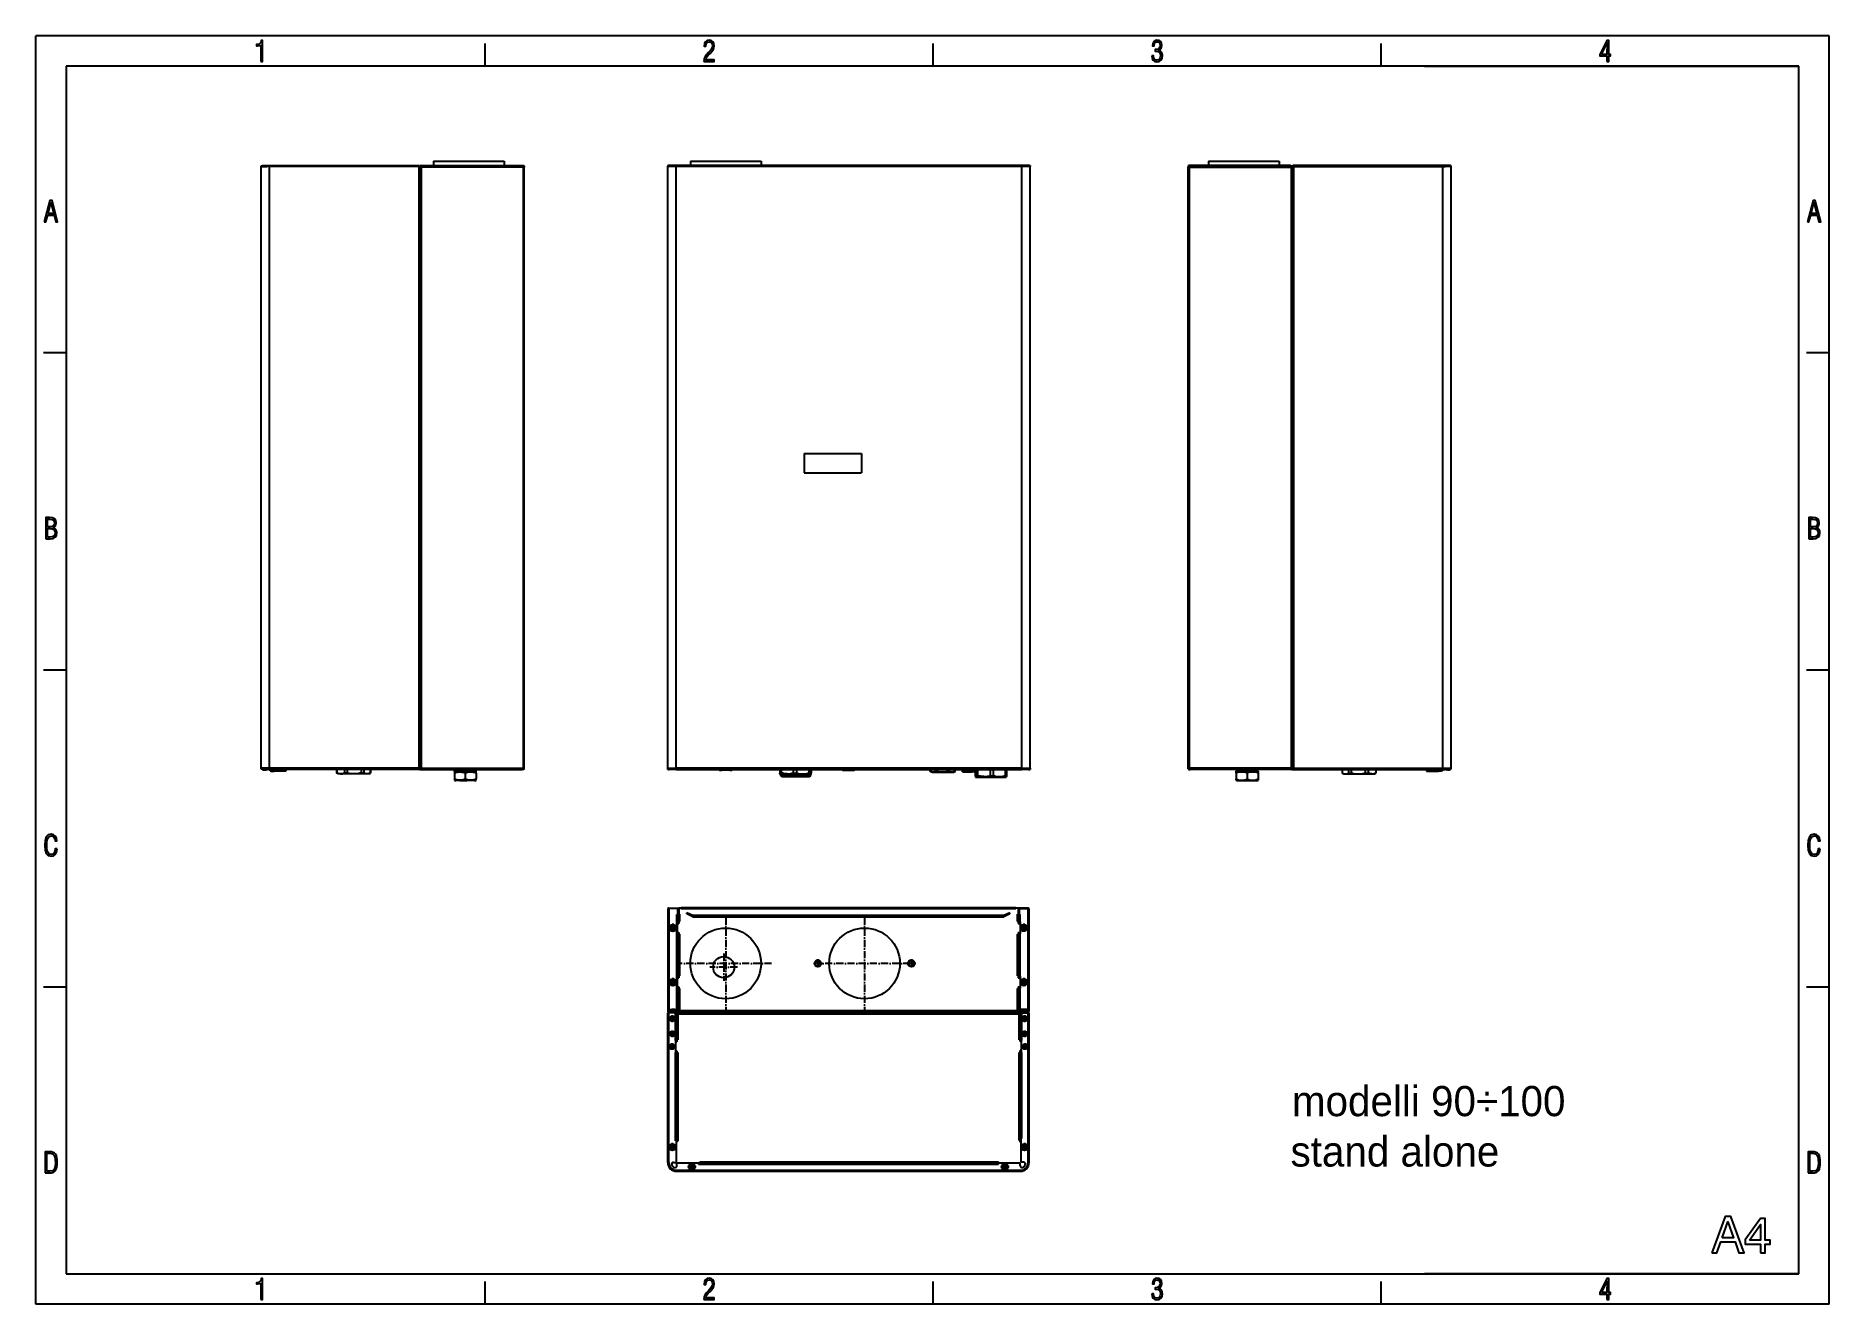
# Model space of a CAD drawing. Extents: x 0 to 2970, y 0 to 2100.
import ezdxf

# ---------------------------------------------------------------- set-up
doc = ezdxf.new("R2010")
doc.units = 0
doc.header["$MEASUREMENT"] = 0
doc.linetypes.add('DASHDOT', pattern=[18.5, 12, -3, 0.5, -3])
doc.layers.get('0').update_dxf_attribs({"linetype": 'CONTINUOUS'})

msp = doc.modelspace()

# ---------------------------------------------------------------- texts
at = {"char_height": 50, "width": 904.655, "attachment_point": 1}
for s, insert in [('modelli 90÷100', (2080.3, 361.2)), ('stand alone', (2078, 277.8))]:
    msp.add_mtext(s, dxfattribs=dict(at, insert=insert))

# ---------------------------------------------------------------- linework, layer by layer
at = {"color": 7}
for p, q in [((0, 0), (0, 2100)), ((2970, 2100), (0, 2100)), ((744, 2050), (744, 2087.5)), ((1486, 2050), (1486, 2087.5)), ((2228, 2050), (2228, 2087.5)), ((2970, 0), (2970, 2100)), ((2920, 2050), (50, 2050)), ((50, 2050), (50, 50)), ((2300, 2050), (2920, 2050)), ((2920, 50), (2920, 2050)), ((2920, 50), (2920, 2050)), ((373.3, 1883.6), (373.8, 1884.9)), ((373.3, 887.2), (373.3, 1883.6)), ((373.3, 1883.6), (373.9, 1883.6)), ((373.8, 1884.9), (375.1, 1885.4)), ((373.9, 1883.6), (375.9, 1883.6)), ((375.1, 1885.4), (375.6, 1885.4)), ((375.6, 1885.4), (377.4, 1885.4)), ((375.9, 1883.6), (379, 1883.6)), ((377.4, 1885.4), (380, 1885.4)), ((379, 1883.6), (382.8, 1883.6)), ((380, 1885.4), (383.4, 1885.4)), ((387.1, 1883.6), (382.8, 1883.6)), ((383.4, 1885.4), (387.1, 1885.4)), ((387.1, 1885.4), (387.1, 1883.6)), ((387.1, 1885.4), (387.1, 1883.6)), ((387.1, 1885.4), (387.1, 1885.4)), ((387.1, 1885.4), (635.5, 1885.4)), ((387.1, 887.2), (387.1, 1883.6)), ((634.5, 1883.6), (387.1, 1883.6)), ((634.8, 1884.5), (634.5, 1883.6)), ((634.5, 1883.6), (634.8, 1884.1)), ((634.5, 1883.6), (635.3, 1883.9)), ((634.5, 1883.6), (634.9, 1883.9)), ((634.5, 1883.6), (634.5, 887.2)), ((635.1, 1885.1), (634.8, 1884.5)), ((634.8, 1884.1), (635.1, 1884.5)), ((634.9, 1883.9), (635.3, 1884.2)), ((635.4, 1885.4), (635.1, 1885.1)), ((635.1, 1884.5), (635.4, 1884.6)), ((635.4, 1884.5), (635.3, 1884.2)), ((635.3, 1883.9), (635.9, 1884.2)), ((635.4, 1885.4), (635.5, 1885.4)), ((635.5, 1884.6), (635.4, 1884.6)), ((635.5, 1884.5), (635.4, 1884.5)), ((635.5, 1885.4), (635.5, 1884.6)), ((635.5, 1884.5), (635.5, 1884.6)), ((635.5, 1884.5), (636.3, 1884.5)), ((635.9, 1884.2), (636.2, 1884.5)), ((636.2, 1884.5), (636.3, 1884.5)), ((636.3, 1884.6), (636.5, 1884.1)), ((636.3, 1884.6), (636.3, 887.2)), ((637.1, 1884.6), (636.3, 1884.6)), ((636.3, 1884.5), (636.3, 886.3)), ((636.8, 1883.7), (636.5, 1884.1)), ((637.2, 1883.4), (636.8, 1883.7)), ((637.1, 1884.6), (637.2, 1884.1)), ((637.2, 1884.2), (637.2, 1884.6)), ((808.1, 1884.6), (637.2, 1884.6)), ((637.4, 1884.5), (637.2, 1884.6)), ((637.2, 1884.1), (637.6, 1883.4)), ((638.1, 1882.8), (637.2, 1883.4)), ((637.6, 1884.1), (637.4, 1884.5)), ((637.4, 1883.7), (637.4, 1883.8)), ((637.6, 1883.6), (637.4, 1883.7)), ((637.8, 1883.7), (637.6, 1884.1)), ((637.8, 1883.3), (637.6, 1883.6)), ((638.1, 1882.8), (637.6, 1883.4)), ((637.7, 1883.4), (637.7, 1883.3)), ((638.1, 1882.8), (637.8, 1883.7)), ((638.1, 1882.8), (637.8, 1883.3)), ((638.2, 1884.9), (638.1, 1884.6)), ((807.1, 1882.8), (638.1, 1882.8)), ((638.1, 1882.8), (638.1, 887.2)), ((639.5, 1885.4), (638.2, 1884.9)), ((639.5, 1885.4), (639.5, 1884.6)), ((639.5, 1885.4), (645.5, 1885.4)), ((645.5, 1885.4), (808.1, 1885.4)), ((645.5, 1885.4), (645.5, 1884.6)), ((658.4, 1892.6), (775.4, 1892.6)), ((658.4, 1892.6), (658.4, 1885.4)), ((775.4, 1892.6), (775.4, 1885.4)), ((807.4, 1883.7), (807.1, 1882.8)), ((807.1, 1882.8), (807.4, 1883.3)), ((808.3, 1882.8), (807.1, 1882.8)), ((807.1, 1882.8), (807.1, 886.2)), ((807.6, 1884.1), (807.4, 1883.7)), ((807.4, 1883.3), (807.6, 1883.6)), ((807.8, 1884.5), (807.6, 1884.1)), ((807.8, 1883.7), (807.6, 1883.6)), ((808.1, 1884.6), (807.8, 1884.5)), ((808.1, 1883.8), (807.8, 1883.7)), ((808.1, 1883.6), (808, 1883.8)), ((808.1, 1884.6), (808.1, 1885.4)), ((808.1, 1885), (808.3, 1884.9)), ((808.1, 1884.6), (808.1, 1883.8)), ((808.1, 1883.6), (808.1, 1882.8)), ((808.1, 1883.6), (808.9, 1883.6)), ((808.3, 1884.9), (808.9, 1883.6)), ((808.9, 1882.8), (808.3, 1882.8)), ((808.9, 1883.6), (808.9, 1882.8)), ((808.9, 886.2), (808.9, 1882.8)), ((1047.4, 1885.4), (1046.6, 1885.4)), ((1046.6, 1885.4), (1046.6, 1883.6)), ((1046.6, 1883.6), (1046.7, 1884)), ((1046.6, 887.2), (1046.6, 1883.6)), ((1046.6, 1883.6), (1047.3, 1883.6)), ((1047.4, 1885.1), (1046.7, 1884)), ((1049.3, 1883.6), (1047.3, 1883.6)), ((1047.4, 1885.1), (1048.4, 1885.4)), ((1047.4, 1885.1), (1047.4, 1885.4)), ((1048.2, 1885.4), (1047.6, 1885.2)), ((1048.2, 1885.4), (1048.4, 1885.4)), ((1049, 1885.4), (1048.4, 1885.4)), ((1050.7, 1885.4), (1049, 1885.4)), ((1052.3, 1883.6), (1049.3, 1883.6)), ((1053.4, 1885.4), (1050.7, 1885.4)), ((1056.2, 1883.6), (1052.3, 1883.6)), ((1056.7, 1885.4), (1053.4, 1885.4)), ((1060.4, 1883.6), (1056.2, 1883.6)), ((1060.4, 1885.4), (1056.7, 1885.4)), ((1060.4, 1884.9), (1060.4, 1885.4)), ((1632.8, 1885.4), (1060.4, 1885.4)), ((1060.4, 1883.6), (1060.4, 1884.9)), ((1060.4, 887.2), (1060.4, 1883.6)), ((1632.8, 1883.6), (1060.4, 1883.6)), ((1084, 1892.6), (1201, 1892.6)), ((1084, 1892.6), (1084, 1885.4)), ((1201, 1892.6), (1201, 1885.4)), ((1632.8, 1884.9), (1632.8, 1885.4)), ((1636.5, 1885.4), (1632.8, 1885.4)), ((1632.8, 1883.6), (1632.8, 1884.9)), ((1632.8, 887.2), (1632.8, 1883.6)), ((1637.1, 1883.6), (1632.8, 1883.6)), ((1639.9, 1885.4), (1636.5, 1885.4)), ((1640.9, 1883.6), (1637.1, 1883.6)), ((1642.5, 1885.4), (1639.9, 1885.4)), ((1644, 1883.6), (1640.9, 1883.6)), ((1644.2, 1885.4), (1642.5, 1885.4)), ((1646, 1883.6), (1644, 1883.6)), ((1644.8, 1885.4), (1644.2, 1885.4)), ((1645.9, 1885.1), (1644.8, 1885.4)), ((1645.1, 1885.4), (1644.8, 1885.4)), ((1645.8, 1885.1), (1645.1, 1885.4)), ((1645.8, 1885.4), (1646.6, 1885.4)), ((1645.8, 1885.1), (1645.8, 1885.4)), ((1646.4, 1884.5), (1645.9, 1885.1)), ((1646, 1883.6), (1646.6, 1883.6)), ((1646.6, 1883.6), (1646.4, 1884.5)), ((1646.6, 1885.4), (1646.6, 1883.6)), ((1646.6, 887.2), (1646.6, 1883.6)), ((1909, 1884.9), (1908.4, 1883.6)), ((1908.4, 1883.6), (1908.4, 1882.8)), ((1909.2, 1883.6), (1908.4, 1883.6)), ((1908.4, 1882.8), (1909, 1882.8)), ((1908.4, 886.2), (1908.4, 1882.8)), ((1909.2, 1885), (1909, 1884.9)), ((1909, 1882.8), (1910.2, 1882.8)), ((1909.2, 1884.6), (1909.2, 1885.4)), ((2071.8, 1885.4), (1909.2, 1885.4)), ((1909.2, 1884.6), (1909.5, 1884.5)), ((1909.2, 1884.6), (2080.1, 1884.6)), ((1909.2, 1884.6), (1909.2, 1883.8)), ((1909.2, 1883.8), (1909.5, 1883.7)), ((1909.2, 1883.6), (1909.3, 1883.8)), ((1909.2, 1883.6), (1909.2, 1882.8)), ((1909.5, 1884.5), (1909.7, 1884.1)), ((1909.5, 1883.7), (1909.7, 1883.6)), ((1909.7, 1884.1), (1909.9, 1883.7)), ((1909.9, 1883.3), (1909.7, 1883.6)), ((1909.9, 1883.7), (1910.2, 1882.8)), ((1910.2, 1882.8), (1909.9, 1883.3)), ((1910.2, 1882.8), (2079.2, 1882.8)), ((1910.2, 1882.8), (1910.2, 886.2)), ((1941.9, 1892.6), (2058.9, 1892.6)), ((1941.9, 1892.6), (1941.9, 1885.4)), ((2058.9, 1892.6), (2058.9, 1885.4)), ((2077.8, 1885.4), (2071.8, 1885.4)), ((2071.8, 1885.4), (2071.8, 1884.6)), ((2077.8, 1885.4), (2077.8, 1884.6)), ((2077.8, 1885.4), (2079, 1884.9)), ((2079, 1884.9), (2079.2, 1884.6)), ((2079.2, 1882.8), (2079.5, 1883.7)), ((2079.2, 1882.8), (2079.7, 1883.4)), ((2079.2, 1882.8), (2080, 1883.4)), ((2079.2, 1882.8), (2079.5, 1883.3)), ((2079.2, 1882.8), (2079.2, 887.2)), ((2079.5, 1883.7), (2079.7, 1884.1)), ((2079.5, 1883.3), (2079.7, 1883.6)), ((2079.6, 1883.4), (2079.6, 1883.3)), ((2079.7, 1884.1), (2079.9, 1884.5)), ((2080.1, 1884.1), (2079.7, 1883.4)), ((2079.7, 1883.6), (2079.9, 1883.7)), ((2079.9, 1884.5), (2080.1, 1884.6)), ((2079.9, 1883.7), (2079.9, 1883.8)), ((2080, 1883.4), (2080.5, 1883.7)), ((2080.1, 1884.2), (2080.1, 1884.6)), ((2080.2, 1884.6), (2080.1, 1884.1)), ((2080.2, 1884.6), (2081, 1884.6)), ((2080.5, 1883.7), (2080.8, 1884.1)), ((2081, 1884.6), (2080.8, 1884.1)), ((2081, 1884.6), (2081, 887.2)), ((2081.8, 1884.5), (2081, 1884.5)), ((2081, 1884.5), (2081, 886.3)), ((2081.1, 1884.5), (2081, 1884.5)), ((2081.4, 1884.2), (2081.1, 1884.5)), ((2082, 1883.9), (2081.4, 1884.2)), ((2081.8, 1885.4), (2081.8, 1884.6)), ((2330.2, 1885.4), (2081.8, 1885.4)), ((2081.9, 1885.4), (2081.8, 1885.4)), ((2081.8, 1884.5), (2081.8, 1884.6)), ((2081.8, 1884.6), (2081.9, 1884.6)), ((2081.8, 1884.5), (2082, 1884.2)), ((2081.8, 1884.5), (2081.8, 1884.5)), ((2081.9, 1885.4), (2082.2, 1885.1)), ((2082.2, 1884.5), (2081.9, 1884.6)), ((2082.4, 1883.9), (2082, 1884.2)), ((2082.8, 1883.6), (2082, 1883.9)), ((2082.2, 1885.1), (2082.5, 1884.5)), ((2082.5, 1884.1), (2082.2, 1884.5)), ((2082.8, 1883.6), (2082.4, 1883.9)), ((2082.5, 1884.5), (2082.8, 1883.6)), ((2082.8, 1883.6), (2082.5, 1884.1)), ((2082.8, 1883.6), (2082.8, 887.2)), ((2082.8, 1883.6), (2330.2, 1883.6)), ((2330.2, 1885.4), (2330.2, 1883.6)), ((2330.2, 1885.4), (2330.2, 1883.6)), ((2330.2, 1885.4), (2330.2, 1885.4)), ((2333.9, 1885.4), (2330.2, 1885.4)), ((2330.2, 887.2), (2330.2, 1883.6)), ((2330.2, 1883.6), (2334.5, 1883.6)), ((2337.3, 1885.4), (2333.9, 1885.4)), ((2338.3, 1883.6), (2334.5, 1883.6)), ((2339.9, 1885.4), (2337.3, 1885.4)), ((2341.4, 1883.6), (2338.3, 1883.6)), ((2341.6, 1885.4), (2339.9, 1885.4)), ((2343.4, 1883.6), (2341.4, 1883.6)), ((2342.2, 1885.4), (2341.6, 1885.4)), ((2343.5, 1884.9), (2342.2, 1885.4)), ((2344, 1883.6), (2343.4, 1883.6)), ((2344, 1883.6), (2343.5, 1884.9)), ((2344, 887.2), (2344, 1883.6)), ((50, 1575), (12.5, 1575)), ((2970, 1575), (2932.5, 1575)), ((1272.6, 1408.7), (1367.6, 1408.7)), ((1272.6, 1408.7), (1272.6, 1376.7)), ((1367.6, 1408.7), (1367.6, 1376.7)), ((1272.6, 1376.7), (1367.6, 1376.7)), ((50, 1050), (12.5, 1050)), ((2970, 1050), (2932.5, 1050)), ((373.8, 886), (373.3, 887.2)), ((373.9, 887.2), (373.3, 887.2)), ((375.1, 885.4), (373.8, 886)), ((375.9, 887.2), (373.9, 887.2)), ((375.1, 885.4), (375.6, 885.4)), ((375.6, 885.4), (377.4, 885.4)), ((379, 887.2), (375.9, 887.2)), ((376.8, 884.5), (376.7, 884.5)), ((376.7, 884.5), (376.8, 884.5)), ((376.7, 884.5), (376.7, 884.5)), ((376.7, 884.5), (376.7, 884.5)), ((376.8, 884.5), (376.9, 884.5)), ((377.1, 884.5), (376.9, 884.5)), ((376.9, 884.5), (376.9, 884.5)), ((376.9, 884.5), (376.9, 884.5)), ((377, 884.5), (377.1, 884.5)), ((377.1, 884.5), (377.3, 884.5)), ((377.3, 884.5), (377.5, 884.5)), ((377.5, 884.5), (377.3, 884.5)), ((377.4, 885.4), (380, 885.4)), ((378, 884.5), (377.5, 884.5)), ((377.6, 884.5), (377.9, 884.5)), ((377.6, 884.5), (377.6, 884.5)), ((378, 884.5), (378, 884.5)), ((378, 884.5), (378.4, 884.5)), ((378, 884.5), (378, 884.5)), ((378.8, 884.5), (378.4, 884.5)), ((378.4, 884.5), (378.8, 884.5)), ((378.8, 885.4), (378.8, 885.1)), ((378.8, 885.1), (378.8, 885.4)), ((378.8, 885.1), (378.8, 884.8)), ((378.8, 884.8), (378.8, 885.1)), ((378.8, 884.6), (378.8, 884.8)), ((378.8, 884.8), (378.8, 884.6)), ((378.8, 884.5), (378.8, 884.6)), ((378.8, 884.6), (378.8, 884.5)), ((378.8, 884.5), (379.2, 884.5)), ((382.8, 887.2), (379, 887.2)), ((379.2, 884.5), (379.5, 884.5)), ((379.2, 884.5), (379.4, 884.5)), ((379.5, 884.5), (379.5, 884.5)), ((379.5, 884.5), (379.8, 884.5)), ((379.5, 884.5), (379.7, 884.5)), ((379.9, 884.5), (379.8, 884.5)), ((379.9, 884.5), (379.9, 884.5)), ((379.9, 884.5), (380.2, 884.5)), ((380, 885.4), (383.4, 885.4)), ((380.4, 884.5), (380.2, 884.5)), ((380.2, 884.5), (380.4, 884.5)), ((380.4, 884.5), (380.5, 884.5)), ((380.5, 884.5), (380.4, 884.5)), ((380.5, 884.5), (380.7, 884.5)), ((380.7, 884.5), (380.7, 884.5)), ((380.7, 884.5), (380.8, 884.5)), ((380.7, 884.5), (380.7, 884.5)), ((380.7, 884.5), (380.8, 884.5)), ((380.8, 884.5), (380.8, 884.5)), ((380.8, 884.5), (380.8, 884.5)), ((387.1, 887.2), (382.8, 887.2)), ((387.1, 885.4), (383.4, 885.4)), ((385.2, 885.4), (388.4, 883.2)), ((634.5, 887.2), (387.1, 887.2)), ((387.1, 885.4), (387.1, 887.2)), ((387.1, 885.4), (387.1, 887.2)), ((387.1, 885.4), (387.1, 885.4)), ((636.3, 885.4), (387.1, 885.4)), ((387.3, 885.4), (389.1, 884.2)), ((389.1, 884.2), (388.4, 883.2)), ((388.4, 883.2), (389.8, 882.7)), ((389.8, 883.9), (389.1, 884.2)), ((389.8, 883.9), (390.5, 883.9)), ((389.8, 883.9), (389.8, 882.7)), ((389.8, 882.7), (390.5, 882.7)), ((394.5, 883.9), (390.5, 883.9)), ((390.5, 883.9), (390.5, 882.7)), ((390.5, 882.7), (394.5, 882.7)), ((394.5, 882.7), (394.5, 883.9)), ((394.5, 883.9), (409.1, 883.9)), ((409.1, 882.7), (394.5, 882.7)), ((397.5, 885.4), (397.5, 884.7)), ((397.5, 885.4), (397.5, 884.7)), ((397.6, 884.7), (397.5, 884.7)), ((397.5, 884.7), (397.5, 884.7)), ((397.5, 884.7), (397.5, 884.7)), ((397.6, 884.7), (397.7, 884.7)), ((397.7, 884.7), (397.6, 884.7)), ((397.7, 884.7), (397.8, 884.7)), ((397.8, 884.7), (397.8, 884.7)), ((398, 884.7), (397.8, 884.7)), ((398.4, 884.7), (398, 884.7)), ((398.4, 884.7), (398.5, 884.7)), ((398.4, 884.7), (398.4, 884.7)), ((398.5, 884.7), (398.7, 884.7)), ((398.7, 884.7), (398.5, 884.7)), ((399.1, 884.7), (398.7, 884.7)), ((399.1, 884.7), (399.5, 884.7)), ((399.5, 884.7), (399.1, 884.7)), ((399.5, 885.4), (399.5, 884.7)), ((399.5, 884.7), (399.5, 885.4)), ((399.5, 884.7), (414.7, 884.7)), ((414.7, 884.7), (399.5, 884.7)), ((409.1, 883.9), (409.1, 882.7)), ((409.1, 883.9), (414.1, 883.9)), ((414.1, 882.7), (409.1, 882.7)), ((414.1, 883.9), (414.1, 882.7)), ((414.7, 884.7), (415.2, 884.9)), ((415.4, 884.9), (414.7, 884.7)), ((415.2, 884.9), (415.7, 885.2)), ((415.9, 885.4), (415.4, 884.9)), ((415.7, 885.2), (415.9, 885.4)), ((498, 885.4), (498, 879.4)), ((498.3, 879.4), (498, 879.4)), ((500.5, 877.9), (498, 879.4)), ((498.3, 885.4), (498.3, 879.4)), ((504.6, 877.9), (500.5, 877.9)), ((551.4, 877.9), (504.6, 877.9)), ((510.9, 885.4), (510.9, 879.4)), ((515.7, 879.4), (510.9, 879.4)), ((515.7, 885.4), (515.7, 879.4)), ((538.8, 885.4), (538.8, 879.4)), ((543.4, 879.4), (538.8, 879.4)), ((543.4, 885.4), (543.4, 879.4)), ((551.4, 877.9), (554, 879.4)), ((553.9, 885.4), (553.9, 879.4)), ((554, 879.4), (553.9, 879.4)), ((554, 885.4), (554, 879.4)), ((634.5, 887.2), (635.3, 887)), ((635, 886.4), (634.5, 887.2)), ((634.5, 887.2), (634.9, 887)), ((635, 886.8), (634.5, 887.2)), ((634.9, 887), (635.3, 886.7)), ((635.5, 886.4), (635, 886.8)), ((635, 886.4), (635.5, 885.8)), ((635.3, 887), (635.9, 886.7)), ((635.3, 886.7), (635.4, 886.5)), ((636.3, 886.2), (635.5, 886.4)), ((635.5, 885.8), (636.1, 885.5)), ((635.9, 886.7), (636.2, 886.4)), ((636.3, 886.3), (635.9, 886.3)), ((636.1, 885.5), (636.3, 885.4)), ((636.2, 886.4), (636.3, 886.3)), ((636.3, 887.2), (636.8, 887.2)), ((637.1, 886.2), (636.3, 886.2)), ((636.3, 886.2), (636.3, 885.4)), ((637.1, 885.4), (636.3, 885.4)), ((636.8, 887.2), (638.1, 887.2)), ((637.1, 886.5), (637.1, 887.2)), ((637.1, 886.2), (637.1, 886.5)), ((637.1, 886.2), (637.4, 886.4)), ((637.1, 886.2), (637.1, 885.4)), ((637.1, 885.4), (637.4, 885.6)), ((637.1, 885.4), (805.6, 885.4)), ((637.4, 886.4), (637.6, 886.5)), ((637.6, 886), (637.4, 885.6)), ((637.8, 886.8), (637.6, 886.5)), ((637.8, 886.4), (637.6, 886)), ((638.1, 887.2), (637.8, 886.8)), ((638.1, 887.2), (637.8, 886.4)), ((638.1, 887.2), (805.6, 887.2)), ((711.1, 882.9), (693.1, 882.9)), ((693.1, 881.9), (693.1, 882.9)), ((693.2, 881.9), (693.1, 881.9)), ((693.2, 881.9), (693.2, 881.4)), ((693.2, 881.4), (693.2, 878.9)), ((711.1, 881.4), (693.2, 881.4)), ((693.2, 878.9), (693.2, 869.9)), ((693.2, 869.9), (693.2, 867.4)), ((711.1, 883.9), (694.1, 883.9)), ((702.1, 866.9), (695.5, 866.9)), ((697, 883.8), (697, 885.4)), ((697.7, 883.8), (697, 883.8)), ((697, 883.8), (698.3, 881.8)), ((699.6, 883.8), (697.7, 883.8)), ((698.1, 885.4), (698.1, 883.9)), ((698.3, 881.8), (699.8, 881.8)), ((702.6, 883.8), (699.6, 883.8)), ((699.8, 881.8), (702.6, 881.8)), ((702.1, 866.9), (707.4, 866.9)), ((706.3, 883.8), (702.6, 883.8)), ((702.6, 881.8), (706.3, 881.8)), ((711.1, 866.9), (703, 866.9)), ((710.5, 883.8), (706.3, 883.8)), ((706.3, 881.8), (710.5, 881.8)), ((707.4, 866.9), (711.1, 866.9)), ((710.5, 883.8), (710.5, 885.4)), ((714.7, 883.8), (710.5, 883.8)), ((710.5, 881.8), (710.5, 883.8)), ((710.5, 881.8), (714.7, 881.8)), ((728.1, 883.9), (711.1, 883.9)), ((729.1, 882.9), (711.1, 882.9)), ((720.1, 881.4), (711.1, 881.4)), ((711.1, 878.9), (711.1, 869.9)), ((711.1, 866.9), (713.9, 866.9)), ((713, 866.9), (711.1, 866.9)), ((713.4, 866.9), (713, 866.9)), ((726.7, 866.9), (713.9, 866.9)), ((718.4, 883.8), (714.7, 883.8)), ((714.7, 881.8), (718.4, 881.8)), ((721.4, 883.8), (718.4, 883.8)), ((718.4, 881.8), (721.2, 881.8)), ((729.1, 881.4), (720.1, 881.4)), ((721.2, 881.8), (722.7, 881.8)), ((721.4, 883.8), (723.3, 883.8)), ((722.7, 881.8), (724, 883.8)), ((724, 883.8), (723.3, 883.8)), ((724, 885.4), (724, 883.8)), ((724.1, 885.4), (724.1, 883.9)), ((729.1, 881.4), (729.1, 882.9)), ((729.1, 878.9), (729.1, 881.4)), ((729.1, 878.9), (729.1, 869.9)), ((729.1, 867.5), (729.1, 869.9)), ((805.6, 887.2), (805.6, 886.2)), ((807.1, 886.2), (805.6, 886.2)), ((805.6, 886), (805.6, 886.2)), ((805.6, 885.4), (805.6, 886)), ((808.1, 885.4), (805.6, 885.4)), ((807.1, 886.2), (808.3, 886.2)), ((808.1, 886.2), (808.1, 886.2)), ((808.1, 886.2), (808.1, 885.4)), ((808.3, 886.2), (808.9, 886.2)), ((1046.6, 885.4), (1046.6, 887.2)), ((1047, 886.2), (1046.6, 887.2)), ((1046.6, 887.2), (1047.3, 887.2)), ((1046.6, 885.4), (1047.4, 885.4)), ((1047, 886.2), (1047.6, 885.6)), ((1047.3, 887.2), (1049.3, 887.2)), ((1047.4, 885.8), (1047.4, 885.4)), ((1047.4, 885.8), (1047.5, 885.7)), ((1047.5, 885.8), (1047.6, 885.7)), ((1047.6, 885.6), (1047.6, 885.6)), ((1047.6, 885.6), (1048.4, 885.4)), ((1047.9, 885.6), (1048.2, 885.5)), ((1048.2, 885.5), (1048.4, 885.4)), ((1048.4, 885.4), (1049, 885.4)), ((1050.7, 885.4), (1049, 885.4)), ((1049.3, 887.2), (1052.3, 887.2)), ((1053.4, 885.4), (1050.7, 885.4)), ((1052.3, 887.2), (1056.2, 887.2)), ((1056.7, 885.4), (1053.4, 885.4)), ((1056.2, 887.2), (1060.4, 887.2)), ((1060.4, 885.4), (1056.7, 885.4)), ((1060.4, 886), (1060.4, 887.2)), ((1632.8, 887.2), (1060.4, 887.2)), ((1060.4, 885.4), (1060.4, 886)), ((1060.4, 885.4), (1632.8, 885.4)), ((1131.1, 885.4), (1131.1, 885.3)), ((1131.1, 885.3), (1131.1, 885.3)), ((1131.2, 885), (1131.1, 885.3)), ((1131.1, 885.3), (1131.7, 884.9)), ((1131.2, 885), (1131.7, 884.6)), ((1132.7, 884.7), (1131.7, 884.9)), ((1131.7, 884.6), (1132, 884.4)), ((1132, 884.4), (1132.9, 884.2)), ((1134, 884.5), (1132.7, 884.7)), ((1132.9, 884.2), (1134.2, 884)), ((1136.1, 884.5), (1134, 884.5)), ((1134.2, 884), (1135.1, 884)), ((1135.1, 884), (1136.1, 884)), ((1136.1, 884.5), (1136.1, 885.4)), ((1149.1, 884.5), (1136.1, 884.5)), ((1136.1, 884.1), (1136.1, 884.5)), ((1136.1, 884), (1136.1, 884.1)), ((1149.1, 884), (1136.1, 884)), ((1137.6, 885.4), (1136.7, 885.4)), ((1136.8, 885.4), (1137.6, 885.4)), ((1137.6, 885.4), (1147.6, 885.4)), ((1137.6, 885.4), (1137.6, 885.4)), ((1147.6, 885.4), (1148.6, 885.4)), ((1147.6, 885.4), (1148.5, 885.4)), ((1147.6, 885.4), (1147.6, 885.4)), ((1149.1, 885.4), (1149.1, 884.5)), ((1150.3, 884.5), (1149.1, 884.5)), ((1149.1, 884.1), (1149.1, 884.5)), ((1149.1, 884), (1149.1, 884.1)), ((1149.1, 884), (1150.2, 884)), ((1150.2, 884), (1151.6, 884.1)), ((1151.8, 884.6), (1150.3, 884.5)), ((1151.6, 884.1), (1152.7, 884.3)), ((1153, 884.8), (1151.8, 884.6)), ((1152.7, 884.3), (1153.4, 884.5)), ((1153, 884.8), (1153.8, 885)), ((1153.7, 884.7), (1153.4, 884.5)), ((1154, 885), (1153.7, 884.7)), ((1154.1, 885.3), (1153.8, 885)), ((1154, 885), (1154.1, 885.3)), ((1154.1, 885.3), (1154.1, 885.4)), ((1154.1, 885.3), (1154.1, 885.3)), ((1232.1, 885.4), (1232.1, 879.4)), ((1232.1, 879.4), (1234.6, 879.4)), ((1232.7, 877.9), (1232.7, 878)), ((1232.7, 877.9), (1244.3, 877.9)), ((1232.7, 877.9), (1232.7, 876.9)), ((1232.7, 876.9), (1244.3, 876.9)), ((1234.6, 885.4), (1234.6, 879.4)), ((1235.7, 873.9), (1246, 873.9)), ((1244.3, 877.9), (1283.6, 877.9)), ((1244.3, 876.9), (1283.6, 876.9)), ((1246, 873.9), (1280.6, 873.9)), ((1254, 885.4), (1254, 879.4)), ((1254, 879.4), (1259.5, 879.4)), ((1259.5, 885.4), (1259.5, 879.4)), ((1280.1, 885.4), (1280.1, 879.4)), ((1280.1, 879.4), (1283.1, 879.4)), ((1283.1, 885.4), (1283.1, 879.4)), ((1283.6, 877.9), (1283.7, 878)), ((1283.6, 877.9), (1283.6, 876.9)), ((1284.3, 885.4), (1284.3, 879.4)), ((1335.8, 883.4), (1335.8, 885.4)), ((1355.8, 883.4), (1335.8, 883.4)), ((1355.8, 883.4), (1355.8, 885.4)), ((1480.9, 882), (1480.9, 885.4)), ((1483.7, 880.9), (1480.9, 882)), ((1483.7, 880.9), (1485.9, 880.9)), ((1485.9, 880.9), (1486.1, 880.9)), ((1486.1, 880.9), (1485.9, 880.9)), ((1486.1, 880.9), (1501.7, 880.9)), ((1491.3, 882), (1491.3, 885.4)), ((1501.7, 880.9), (1517.3, 880.9)), ((1512.1, 882), (1512.1, 885.4)), ((1517.3, 880.9), (1519.7, 880.9)), ((1519.7, 880.9), (1522.5, 882)), ((1522.5, 882), (1522.5, 885.4)), ((1534.5, 882.9), (1555.7, 882.9)), ((1534.5, 881.4), (1534.5, 882.9)), ((1534.5, 881.4), (1550.9, 881.4)), ((1535.5, 883.9), (1555.7, 883.9)), ((1539.5, 885.4), (1539.5, 883.9)), ((1550.9, 881.9), (1550.9, 881.4)), ((1550.9, 881.9), (1554.1, 881.9)), ((1554.1, 881.9), (1554.1, 881.4)), ((1554.1, 881.4), (1555.7, 881.4)), ((1555.7, 885.4), (1555.7, 874.9)), ((1556.2, 873.4), (1556.2, 873.5)), ((1556.2, 873.4), (1570, 873.4)), ((1556.2, 873.4), (1556.2, 872.4)), ((1556.2, 872.4), (1570, 872.4)), ((1556.8, 885.4), (1556.8, 874.9)), ((1556.8, 874.9), (1559.7, 874.9)), ((1559.7, 885.4), (1559.7, 874.9)), ((1570, 873.4), (1607.1, 873.4)), ((1570, 872.4), (1607.1, 872.4)), ((1580.3, 885.4), (1580.3, 874.9)), ((1580.3, 874.9), (1585.7, 874.9)), ((1585.7, 885.4), (1585.7, 874.9)), ((1605.2, 885.4), (1605.2, 874.9)), ((1605.2, 874.9), (1607.7, 874.9)), ((1607.1, 873.4), (1607.2, 873.5)), ((1607.1, 873.4), (1607.1, 872.4)), ((1607.7, 885.4), (1607.7, 874.9)), ((1632.8, 887.2), (1632.8, 886)), ((1632.8, 887.2), (1637.1, 887.2)), ((1632.8, 886), (1632.8, 885.4)), ((1636.5, 885.4), (1632.8, 885.4)), ((1639.9, 885.4), (1636.5, 885.4)), ((1637.1, 887.2), (1640.9, 887.2)), ((1642.5, 885.4), (1639.9, 885.4)), ((1640.9, 887.2), (1644, 887.2)), ((1644.2, 885.4), (1642.5, 885.4)), ((1644, 887.2), (1646, 887.2)), ((1644.2, 885.4), (1644.8, 885.4)), ((1644.8, 885.4), (1645.7, 885.6)), ((1645.1, 885.5), (1644.8, 885.4)), ((1645.1, 885.5), (1645.4, 885.6)), ((1645.6, 885.6), (1645.7, 885.6)), ((1645.7, 885.6), (1646.3, 886.2)), ((1645.8, 885.4), (1645.8, 885.8)), ((1645.8, 885.7), (1645.8, 885.8)), ((1645.8, 885.4), (1646.6, 885.4)), ((1646, 887.2), (1646.6, 887.2)), ((1646.3, 886.2), (1646.6, 887.2)), ((1646.6, 887.2), (1646.6, 885.4)), ((1909, 886.2), (1908.4, 886.2)), ((1910.2, 886.2), (1909, 886.2)), ((1909.2, 886.2), (1909.2, 886.2)), ((1909.2, 886.2), (1909.2, 885.4)), ((1909.2, 885.4), (1911.7, 885.4)), ((1910.2, 886.2), (1911.7, 886.2)), ((2079.2, 887.2), (1911.7, 887.2)), ((1911.7, 887.2), (1911.7, 886.2)), ((1911.7, 886), (1911.7, 886.2)), ((1911.7, 885.4), (1911.7, 886)), ((2080.2, 885.4), (1911.7, 885.4)), ((1988.2, 882.9), (2006.2, 882.9)), ((1988.2, 881.4), (1988.2, 882.9)), ((1988.2, 878.9), (1988.2, 881.4)), ((1988.2, 881.4), (1997.2, 881.4)), ((1988.2, 878.9), (1988.2, 869.9)), ((1988.2, 867.5), (1988.2, 869.9)), ((1989.2, 883.9), (2006.2, 883.9)), ((1990.6, 866.9), (2003.4, 866.9)), ((1993.2, 885.4), (1993.2, 883.9)), ((1993.3, 885.4), (1993.3, 883.8)), ((1993.3, 883.8), (1994, 883.8)), ((1994.6, 881.8), (1993.3, 883.8)), ((1995.9, 883.8), (1994, 883.8)), ((1996.1, 881.8), (1994.6, 881.8)), ((1995.9, 883.8), (1998.9, 883.8)), ((1998.9, 881.8), (1996.1, 881.8)), ((1997.2, 881.4), (2006.2, 881.4)), ((1998.9, 883.8), (2002.6, 883.8)), ((2002.6, 881.8), (1998.9, 881.8)), ((2002.6, 883.8), (2006.8, 883.8)), ((2006.8, 881.8), (2002.6, 881.8)), ((2006.2, 866.9), (2003.4, 866.9)), ((2003.9, 866.9), (2004.3, 866.9)), ((2004.3, 866.9), (2006.2, 866.9)), ((2006.2, 883.9), (2023.2, 883.9)), ((2006.2, 882.9), (2024.2, 882.9)), ((2006.2, 881.4), (2024.1, 881.4)), ((2006.2, 878.9), (2006.2, 869.9)), ((2009.9, 866.9), (2006.2, 866.9)), ((2006.2, 866.9), (2014.3, 866.9)), ((2006.8, 883.8), (2006.8, 885.4)), ((2006.8, 881.8), (2006.8, 883.8)), ((2006.8, 883.8), (2011, 883.8)), ((2011, 881.8), (2006.8, 881.8)), ((2015.2, 866.9), (2009.9, 866.9)), ((2011, 883.8), (2014.7, 883.8)), ((2014.7, 881.8), (2011, 881.8)), ((2014.7, 883.8), (2017.7, 883.8)), ((2017.5, 881.8), (2014.7, 881.8)), ((2015.2, 866.9), (2021.8, 866.9)), ((2019, 881.8), (2017.5, 881.8)), ((2017.7, 883.8), (2019.6, 883.8)), ((2020.3, 883.8), (2019, 881.8)), ((2019.2, 885.4), (2019.2, 883.9)), ((2019.6, 883.8), (2020.3, 883.8)), ((2020.3, 883.8), (2020.3, 885.4)), ((2024.1, 881.9), (2024.1, 881.4)), ((2024.1, 881.9), (2024.2, 881.9)), ((2024.1, 881.4), (2024.1, 878.9)), ((2024.1, 878.9), (2024.1, 869.9)), ((2024.1, 869.9), (2024.1, 867.4)), ((2024.2, 881.9), (2024.2, 882.9)), ((2079.2, 887.2), (2079.5, 886.8)), ((2079.2, 887.2), (2079.5, 886.4)), ((2080.5, 887.2), (2079.2, 887.2)), ((2079.5, 886.8), (2079.7, 886.5)), ((2079.5, 886.4), (2079.7, 886)), ((2079.9, 886.4), (2079.7, 886.5)), ((2079.7, 886), (2079.9, 885.6)), ((2080.2, 886.2), (2079.9, 886.4)), ((2080.2, 885.4), (2079.9, 885.6)), ((2080.2, 886.5), (2080.2, 887.2)), ((2080.2, 886.2), (2080.2, 886.5)), ((2080.2, 886.2), (2081, 886.2)), ((2080.2, 886.2), (2080.2, 885.4)), ((2080.2, 885.4), (2081, 885.4)), ((2081, 887.2), (2080.5, 887.2)), ((2081.1, 886.4), (2081, 886.3)), ((2081, 886.2), (2081.7, 886.4)), ((2081, 886.3), (2081.4, 886.3)), ((2081, 886.2), (2081, 885.4)), ((2081.2, 885.5), (2081, 885.4)), ((2081, 885.4), (2330.2, 885.4)), ((2081.4, 886.7), (2081.1, 886.4)), ((2081.7, 885.8), (2081.2, 885.5)), ((2082, 887), (2081.4, 886.7)), ((2081.7, 886.4), (2082.3, 886.8)), ((2082.3, 886.4), (2081.7, 885.8)), ((2082, 886.7), (2081.9, 886.5)), ((2082.8, 887.2), (2082, 887)), ((2082.4, 887), (2082, 886.7)), ((2082.3, 886.4), (2082.8, 887.2)), ((2082.3, 886.8), (2082.8, 887.2)), ((2082.8, 887.2), (2082.4, 887)), ((2082.8, 887.2), (2330.2, 887.2)), ((2163.3, 885.4), (2163.3, 879.4)), ((2163.3, 885.4), (2163.3, 879.4)), ((2163.3, 879.4), (2163.3, 879.4)), ((2165.9, 877.9), (2163.3, 879.4)), ((2165.9, 877.9), (2212.7, 877.9)), ((2173.9, 885.4), (2173.9, 879.4)), ((2173.9, 879.4), (2178.4, 879.4)), ((2178.4, 885.4), (2178.4, 879.4)), ((2201.5, 885.4), (2201.5, 879.4)), ((2201.5, 879.4), (2206.4, 879.4)), ((2206.4, 885.4), (2206.4, 879.4)), ((2212.7, 877.9), (2216.8, 877.9)), ((2216.8, 877.9), (2219.3, 879.4)), ((2219, 885.4), (2219, 879.4)), ((2219, 879.4), (2219.3, 879.4)), ((2219.3, 885.4), (2219.3, 879.4)), ((2301.6, 885.2), (2301.4, 885.4)), ((2301.4, 885.4), (2301.9, 884.9)), ((2302.1, 884.9), (2301.6, 885.2)), ((2301.9, 884.9), (2302.6, 884.7)), ((2302.6, 884.7), (2302.1, 884.9)), ((2317.8, 884.7), (2302.6, 884.7)), ((2302.6, 884.7), (2317.8, 884.7)), ((2308.2, 883.9), (2303.2, 883.9)), ((2303.2, 883.9), (2303.2, 882.7)), ((2303.2, 882.7), (2308.2, 882.7)), ((2308.2, 883.9), (2308.2, 882.7)), ((2322.8, 883.9), (2308.2, 883.9)), ((2308.2, 882.7), (2322.8, 882.7)), ((2317.8, 885.4), (2317.8, 884.7)), ((2317.8, 884.7), (2317.8, 885.4)), ((2318.2, 884.7), (2317.8, 884.7)), ((2317.8, 884.7), (2318.2, 884.7)), ((2318.2, 884.7), (2318.6, 884.7)), ((2318.8, 884.7), (2318.6, 884.7)), ((2318.6, 884.7), (2318.8, 884.7)), ((2318.9, 884.7), (2318.8, 884.7)), ((2318.9, 884.7), (2319.2, 884.7)), ((2318.9, 884.7), (2318.9, 884.7)), ((2319.2, 884.7), (2319.5, 884.7)), ((2319.5, 884.7), (2319.5, 884.7)), ((2319.6, 884.7), (2319.5, 884.7)), ((2319.7, 884.7), (2319.6, 884.7)), ((2319.6, 884.7), (2319.7, 884.7)), ((2319.7, 884.7), (2319.8, 884.7)), ((2319.8, 885.4), (2319.8, 884.7)), ((2319.8, 885.4), (2319.8, 884.7)), ((2319.8, 884.7), (2319.8, 884.7)), ((2319.8, 884.7), (2319.8, 884.7)), ((2322.8, 883.9), (2326.8, 883.9)), ((2322.8, 882.7), (2322.8, 883.9)), ((2326.8, 882.7), (2322.8, 882.7)), ((2327.5, 883.9), (2326.8, 883.9)), ((2326.8, 883.9), (2326.8, 882.7)), ((2327.5, 882.7), (2326.8, 882.7)), ((2327.5, 883.9), (2328.2, 884.2)), ((2327.5, 883.9), (2327.5, 882.7)), ((2328.8, 883.2), (2327.5, 882.7)), ((2330, 885.4), (2328.2, 884.2)), ((2328.2, 884.2), (2328.8, 883.2)), ((2332.1, 885.4), (2328.8, 883.2)), ((2330.2, 887.2), (2334.5, 887.2)), ((2330.2, 885.4), (2330.2, 887.2)), ((2330.2, 885.4), (2330.2, 887.2)), ((2330.2, 885.4), (2330.2, 885.4)), ((2330.2, 885.4), (2333.9, 885.4)), ((2337.3, 885.4), (2333.9, 885.4)), ((2334.5, 887.2), (2338.3, 887.2)), ((2336.6, 884.5), (2336.5, 884.5)), ((2336.6, 884.5), (2336.5, 884.5)), ((2336.5, 884.5), (2336.5, 884.5)), ((2336.5, 884.5), (2336.5, 884.5)), ((2336.6, 884.5), (2336.6, 884.5)), ((2336.8, 884.5), (2336.6, 884.5)), ((2336.6, 884.5), (2336.6, 884.5)), ((2336.9, 884.5), (2336.8, 884.5)), ((2336.8, 884.5), (2336.9, 884.5)), ((2336.9, 884.5), (2337.1, 884.5)), ((2337.1, 884.5), (2336.9, 884.5)), ((2337.4, 884.5), (2337.1, 884.5)), ((2339.9, 885.4), (2337.3, 885.4)), ((2337.8, 884.5), (2337.4, 884.5)), ((2337.4, 884.5), (2337.4, 884.5)), ((2337.4, 884.5), (2337.4, 884.5)), ((2337.7, 884.5), (2337.6, 884.5)), ((2337.8, 884.5), (2337.7, 884.5)), ((2338.1, 884.5), (2337.8, 884.5)), ((2338.1, 884.5), (2337.9, 884.5)), ((2338.5, 884.5), (2338.1, 884.5)), ((2338.3, 887.2), (2341.4, 887.2)), ((2338.5, 885.4), (2338.5, 885.1)), ((2338.5, 885.1), (2338.5, 885.4)), ((2338.5, 885.1), (2338.5, 884.8)), ((2338.5, 884.8), (2338.5, 885.1)), ((2338.5, 884.6), (2338.5, 884.8)), ((2338.5, 884.8), (2338.5, 884.6)), ((2338.5, 884.5), (2338.5, 884.6)), ((2338.5, 884.6), (2338.5, 884.5)), ((2338.5, 884.5), (2338.9, 884.5)), ((2338.9, 884.5), (2338.5, 884.5)), ((2339.3, 884.5), (2338.9, 884.5)), ((2339.3, 884.5), (2339.3, 884.5)), ((2339.3, 884.5), (2339.3, 884.5)), ((2339.3, 884.5), (2339.8, 884.5)), ((2339.7, 884.5), (2339.4, 884.5)), ((2339.7, 884.5), (2339.7, 884.5)), ((2340, 884.5), (2339.8, 884.5)), ((2339.8, 884.5), (2340, 884.5)), ((2341.6, 885.4), (2339.9, 885.4)), ((2340.2, 884.5), (2340, 884.5)), ((2340.2, 884.5), (2340.4, 884.5)), ((2340.3, 884.5), (2340.2, 884.5)), ((2340.4, 884.5), (2340.4, 884.5)), ((2340.4, 884.5), (2340.4, 884.5)), ((2340.5, 884.5), (2340.4, 884.5)), ((2340.5, 884.5), (2340.5, 884.5)), ((2340.5, 884.5), (2340.5, 884.5)), ((2340.6, 884.5), (2340.5, 884.5)), ((2340.6, 884.5), (2340.5, 884.5)), ((2341.4, 887.2), (2343.4, 887.2)), ((2342.2, 885.4), (2341.6, 885.4)), ((2342.2, 885.4), (2343.5, 886)), ((2343.4, 887.2), (2344, 887.2)), ((2343.5, 886), (2344, 887.2)), ((1046.6, 654.9), (1048.4, 654.9)), ((1046.6, 654.9), (1046.6, 653.9)), ((1046.6, 653.9), (1046.6, 487.9)), ((1048.4, 655.7), (1067.4, 655.7)), ((1062.4, 654.9), (1048.4, 654.9)), ((1048.4, 654.9), (1048.4, 487.9)), ((1062.4, 654.9), (1064.8, 654.9)), ((1062.4, 654.9), (1062.4, 644.9)), ((1062.4, 654), (1064.8, 654)), ((1064.8, 655.5), (1064.8, 645.5)), ((1068.8, 655.5), (1064.8, 655.5)), ((1067.4, 655.5), (1067.4, 655.7)), ((1622.8, 656.3), (1068.8, 656.3)), ((1068.8, 656.3), (1068.8, 654.5)), ((1068.8, 654.5), (1068.8, 655.5)), ((1622.8, 654.5), (1068.8, 654.5)), ((1078.3, 656.4), (1069.2, 656.4)), ((1069.2, 656.4), (1069.2, 656.3)), ((1078.3, 656.5), (1078.3, 656.9)), ((1078.3, 656.5), (1613.3, 656.5)), ((1078.3, 656.5), (1078.3, 656.3)), ((1613.3, 656.5), (1613.3, 656.9)), ((1613.3, 656.5), (1613.3, 656.3)), ((1622.4, 656.4), (1613.3, 656.4)), ((1622.4, 656.4), (1622.4, 656.3)), ((1622.8, 656.3), (1622.8, 655.5)), ((1622.8, 654.5), (1622.8, 655.5)), ((1626.8, 655.5), (1622.8, 655.5)), ((1624.2, 655.5), (1624.2, 655.7)), ((1643.2, 655.7), (1624.2, 655.7)), ((1626.8, 655.5), (1626.8, 645.5)), ((1629.2, 654.9), (1626.8, 654.9)), ((1626.8, 654), (1629.2, 654)), ((1629.2, 654.9), (1643.2, 654.9)), ((1629.2, 644.9), (1629.2, 654.9)), ((1643.2, 653.9), (1643.2, 654.9)), ((1643.2, 654), (1644.2, 654)), ((1645, 653.9), (1643.2, 653.9)), ((1643.2, 487.9), (1643.2, 653.9)), ((1645, 487.9), (1645, 653.9)), ((1061.4, 487.9), (1061.4, 644.9)), ((1062.4, 644.9), (1061.4, 644.9)), ((1062.4, 647.1), (1064.8, 647.1)), ((1063.2, 644.9), (1062.4, 644.9)), ((1063.2, 632.9), (1062.9, 632.9)), ((1062.9, 612.9), (1062.9, 632.9)), ((1062.9, 630.5), (1064.8, 630.5)), ((1063.2, 632.9), (1063.2, 644.9)), ((1064, 644.4), (1063.2, 644.4)), ((1063.7, 641.4), (1063.2, 641.4)), ((1063.7, 630.5), (1063.7, 644.4)), ((1064, 645.5), (1064, 633.5)), ((1064, 645.5), (1064.8, 645.5)), ((1064, 633.5), (1065.8, 633.5)), ((1064.8, 645.5), (1065.8, 645.5)), ((1064.8, 633.5), (1064.8, 630.5)), ((1064.8, 633.5), (1065.8, 633.5)), ((1065.8, 645.5), (1065.8, 633.5)), ((1088.3, 643.3), (1078.3, 647.8)), ((1078.3, 646.1), (1078.3, 647.8)), ((1088.3, 641.5), (1078.3, 646.1)), ((1603.3, 643.3), (1088.3, 643.3)), ((1088.3, 641.5), (1088.3, 643.3)), ((1088.3, 641.5), (1603.3, 641.5)), ((1613.3, 647.8), (1603.3, 643.3)), ((1613.3, 646.1), (1603.3, 641.5)), ((1603.3, 641.5), (1603.3, 643.3)), ((1613.3, 646.1), (1613.3, 647.8)), ((1625.8, 633.5), (1625.8, 645.5)), ((1625.8, 645.5), (1626.8, 645.5)), ((1627.6, 633.5), (1625.8, 633.5)), ((1625.8, 633.5), (1626.8, 633.5)), ((1629.2, 647.1), (1626.8, 647.1)), ((1627.6, 645.5), (1626.8, 645.5)), ((1626.8, 633.5), (1626.8, 630.5)), ((1626.8, 630.5), (1630.2, 630.5)), ((1627.6, 633.5), (1627.6, 645.5)), ((1628.4, 644.4), (1627.6, 644.4)), ((1628.4, 641.4), (1627.6, 641.4)), ((1628.4, 632.9), (1628.4, 644.9)), ((1629.2, 644.9), (1628.4, 644.9)), ((1630.2, 632.9), (1628.4, 632.9)), ((1630.2, 644.9), (1629.2, 644.9)), ((1630.2, 632.9), (1630.2, 644.9)), ((1630.2, 632.9), (1630.2, 612.9)), ((1056.9, 623.3), (1056.9, 622.5)), ((1062.9, 615.5), (1064.8, 615.5)), ((1063.2, 612.9), (1062.9, 612.9)), ((1063.2, 542.9), (1063.2, 612.9)), ((1063.7, 568.9), (1063.7, 615.5)), ((1064, 612.5), (1064, 543.5)), ((1064, 612.5), (1064.8, 612.5)), ((1064.8, 615.5), (1064.8, 612.5)), ((1064.8, 612.5), (1065.8, 612.5)), ((1065.8, 612.5), (1065.8, 543.5)), ((1625.8, 543.5), (1625.8, 612.5)), ((1625.8, 612.5), (1626.8, 612.5)), ((1626.8, 615.5), (1630.2, 615.5)), ((1626.8, 615.5), (1626.8, 612.5)), ((1627.6, 612.5), (1626.8, 612.5)), ((1627.6, 543.5), (1627.6, 612.5)), ((1628.4, 542.9), (1628.4, 612.9)), ((1630.2, 612.9), (1628.4, 612.9)), ((1630.2, 542.9), (1630.2, 612.9)), ((1063.7, 568.9), (1063.7, 543.8)), ((1063.7, 568.9), (1064, 568.9)), ((1062.9, 522.9), (1062.9, 542.9)), ((1063.2, 542.9), (1062.9, 542.9)), ((1062.9, 540.5), (1064.8, 540.5)), ((1063.7, 543.8), (1064, 543.8)), ((1063.7, 540.5), (1063.7, 543.8)), ((1064, 543.5), (1065.8, 543.5)), ((1064.8, 543.5), (1064.8, 540.5)), ((1064.8, 543.5), (1065.8, 543.5)), ((1627.6, 543.5), (1625.8, 543.5)), ((1625.8, 543.5), (1626.8, 543.5)), ((1626.8, 543.5), (1626.8, 540.5)), ((1626.8, 540.5), (1630.2, 540.5)), ((1630.2, 542.9), (1628.4, 542.9)), ((1630.2, 542.9), (1630.2, 522.9)), ((50, 525), (12.5, 525)), ((1056.9, 533.3), (1056.9, 532.5)), ((1062.9, 525.5), (1064.8, 525.5)), ((1063.2, 522.9), (1062.9, 522.9)), ((1063.2, 487.9), (1063.2, 522.9)), ((1063.7, 503.5), (1063.7, 525.5)), ((1064, 522.5), (1064, 486)), ((1064, 522.5), (1064.8, 522.5)), ((1064.8, 525.5), (1064.8, 522.5)), ((1064.8, 522.5), (1065.8, 522.5)), ((1065.8, 522.5), (1065.8, 486)), ((1625.8, 486), (1625.8, 522.5)), ((1625.8, 522.5), (1626.8, 522.5)), ((1626.8, 525.5), (1630.2, 525.5)), ((1626.8, 525.5), (1626.8, 522.5)), ((1627.6, 522.5), (1626.8, 522.5)), ((1627.6, 486), (1627.6, 522.5)), ((1628.4, 487.9), (1628.4, 522.9)), ((1630.2, 522.9), (1628.4, 522.9)), ((1630.2, 487.9), (1630.2, 522.9)), ((2970, 525), (2932.5, 525)), ((1046.6, 487.9), (1048.4, 487.9)), ((1046.6, 487.9), (1046.6, 484.9)), ((1048.2, 482.3), (1046.6, 482.3)), ((1046.6, 234.3), (1046.6, 482.3)), ((1047.4, 487.9), (1047.4, 484.9)), ((1047.4, 484.9), (1048.4, 484.9)), ((1048.4, 484), (1048.1, 484)), ((1048.1, 484), (1048.4, 484)), ((1048.4, 483.1), (1048.2, 483.1)), ((1059.4, 482.3), (1048.2, 482.3)), ((1048.2, 234.3), (1048.2, 482.3)), ((1048.4, 487.9), (1061.4, 487.9)), ((1048.4, 484.9), (1048.4, 487.9)), ((1048.4, 483.9), (1048.4, 484.9)), ((1048.4, 483.9), (1064.6, 483.9)), ((1048.4, 483.9), (1048.4, 483.9)), ((1048.4, 483.9), (1048.4, 483.9)), ((1064.6, 483.1), (1048.4, 483.1)), ((1049.8, 485), (1049.8, 484.2)), ((1049.8, 485), (1051.8, 485)), ((1049.8, 484.2), (1051.8, 484.2)), ((1053.5, 487.7), (1051.2, 485.4)), ((1051.2, 485.4), (1060.3, 485.4)), ((1051.6, 483.1), (1051.6, 482.3)), ((1051.8, 485), (1051.8, 484.2)), ((1065.8, 485), (1051.8, 485)), ((1065.8, 484.2), (1051.8, 484.2)), ((1052.2, 486.4), (1052.2, 487.9)), ((1058.1, 487.7), (1053.5, 487.7)), ((1053.6, 487.7), (1054.1, 487.7)), ((1053.9, 487.7), (1053.9, 487.9)), ((1054.1, 487.7), (1054.1, 487.9)), ((1054.5, 487.7), (1054.5, 487.9)), ((1054.5, 487.9), (1054.5, 487.7)), ((1057.4, 487.7), (1057.4, 487.9)), ((1057.4, 487.7), (1057.4, 487.9)), ((1057.4, 487.7), (1058.1, 487.7)), ((1058.1, 487.7), (1060.5, 485.4)), ((1059.1, 486.8), (1059.1, 487.9)), ((1061, 482.3), (1059.4, 482.3)), ((1059.4, 436.4), (1059.4, 482.3)), ((1060.3, 485.4), (1060.5, 485.4)), ((1061, 436.4), (1061, 482.3)), ((1063.4, 482.3), (1061, 482.3)), ((1061.2, 487.9), (1061.2, 485)), ((1061.2, 484.2), (1061.2, 483.9)), ((1061.2, 482.3), (1061.2, 434.5)), ((1062.1, 481), (1061.3, 481)), ((1061.3, 480), (1061.3, 481)), ((1061.3, 480), (1063.1, 480)), ((1061.3, 480), (1061.3, 437.5)), ((1063.2, 487.9), (1061.4, 487.9)), ((1062.1, 480), (1062.1, 481)), ((1062.7, 484.2), (1062.7, 483.9)), ((1062.7, 482.3), (1062.7, 480)), ((1628.5, 482), (1063.1, 481.8)), ((1063.1, 481.8), (1063.1, 480)), ((1628.5, 480.2), (1063.1, 480)), ((1063.1, 480), (1063.1, 437.5)), ((1063.7, 503.5), (1064, 503.5)), ((1063.8, 503.4), (1064, 503.4)), ((1064, 486), (1065.8, 486)), ((1064.2, 481.8), (1064, 482.1)), ((1064.5, 482.6), (1065.4, 481.8)), ((1064.6, 483.9), (1064.6, 483.1)), ((1065.9, 481.8), (1065.1, 482.7)), ((1065.6, 483.3), (1067.1, 481.8)), ((1065.7, 484.2), (1065.7, 483.1)), ((1065.7, 482), (1065.7, 481.8)), ((1065.8, 486), (1625.8, 486)), ((1065.8, 484.2), (1065.8, 486)), ((1065.8, 484.2), (1625.8, 484.2)), ((1067.9, 483.2), (1069.3, 481.8)), ((1623.7, 483.2), (1067.9, 483.2)), ((1622.5, 482), (1623.7, 483.2)), ((1624.8, 482), (1626.2, 483.4)), ((1627.6, 486), (1625.8, 486)), ((1625.8, 484.2), (1625.8, 486)), ((1625.8, 485), (1633.5, 485)), ((1625.8, 484.2), (1633.5, 484.2)), ((1625.9, 484.2), (1625.9, 483.1)), ((1625.9, 482), (1626.7, 482.8)), ((1625.9, 482), (1625.9, 482)), ((1627.1, 482.6), (1626.5, 482)), ((1627, 483.9), (1627, 483.1)), ((1627, 483.9), (1633.5, 483.9)), ((1627, 483.1), (1633.5, 483.1)), ((1627.6, 482), (1627.7, 482.1)), ((1628.3, 482.3), (1630.6, 482.3)), ((1630.2, 487.9), (1628.4, 487.9)), ((1628.5, 482), (1628.5, 480.2)), ((1630.3, 480.2), (1628.5, 480.2)), ((1628.5, 437.7), (1628.5, 480.2)), ((1628.9, 484.2), (1628.9, 483.9)), ((1628.9, 482.3), (1628.9, 480.2)), ((1629.5, 480.2), (1629.5, 481.2)), ((1629.5, 481.2), (1630.3, 481.2)), ((1641.7, 487.9), (1630.2, 487.9)), ((1630.3, 480.2), (1630.3, 481.2)), ((1630.3, 437.7), (1630.3, 480.2)), ((1630.4, 485), (1630.4, 487.9)), ((1630.4, 483.9), (1630.4, 484.2)), ((1630.4, 434.7), (1630.4, 482.3)), ((1630.6, 482.3), (1630.6, 436.4)), ((1630.6, 482.3), (1632.2, 482.3)), ((1633.5, 487.7), (1631.2, 485.4)), ((1631.4, 485.4), (1631.2, 485.4)), ((1633.5, 485.4), (1631.4, 485.4)), ((1632.2, 482.3), (1632.2, 436.4)), ((1632.2, 482.3), (1643.4, 482.3)), ((1632.9, 487.1), (1632.9, 487.9)), ((1633.5, 487.4), (1633.5, 487.9)), ((1633.5, 487.7), (1633.5, 487.7)), ((1643.5, 487.4), (1633.5, 487.4)), ((1633.5, 487.1), (1633.5, 487.4)), ((1633.5, 487.1), (1643.5, 487.1)), ((1633.5, 487.1), (1633.5, 484.6)), ((1633.5, 484.6), (1643.5, 484.6)), ((1633.5, 482.3), (1633.5, 484.6)), ((1641.7, 487.9), (1643.2, 487.9)), ((1645, 487.9), (1643.2, 487.9)), ((1643.4, 234.3), (1643.4, 482.3)), ((1643.4, 482.3), (1645, 482.3)), ((1643.5, 487.9), (1643.5, 487.4)), ((1643.5, 487.1), (1643.5, 487.4)), ((1643.5, 487.1), (1643.5, 484.6)), ((1643.5, 484.9), (1644.2, 484.9)), ((1643.5, 484.6), (1643.5, 482.3)), ((1643.5, 484), (1643.5, 484)), ((1643.5, 484), (1643.5, 484)), ((1644.2, 484.9), (1644.2, 487.9)), ((1645, 484.9), (1645, 487.9)), ((1645, 481.5), (1645, 482.3)), ((1645, 234.3), (1645, 482.3)), ((1061, 436.4), (1059.4, 436.4)), ((1059.4, 436.4), (1059.4, 416.4)), ((1059.4, 434.5), (1061.3, 434.5)), ((1059.4, 419.5), (1061.3, 419.5)), ((1061, 416.4), (1059.4, 416.4)), ((1059.4, 270.3), (1059.4, 416.4)), ((1061, 270.3), (1061, 416.4)), ((1061.2, 419.5), (1061.2, 268)), ((1061.3, 437.5), (1063.1, 437.5)), ((1061.3, 437.5), (1061.3, 434.5)), ((1061.3, 437.5), (1063.1, 437.5)), ((1061.3, 419.5), (1061.3, 416.5)), ((1061.3, 416.5), (1061.4, 270)), ((1061.3, 416.5), (1063.1, 416.5)), ((1063.1, 416.5), (1063.2, 270)), ((1630.3, 437.7), (1628.5, 437.7)), ((1628.5, 437.7), (1630.3, 437.7)), ((1628.6, 271.2), (1628.5, 416.7)), ((1628.5, 416.7), (1630.3, 416.7)), ((1630.3, 437.7), (1630.3, 434.7)), ((1632.2, 434.7), (1630.3, 434.7)), ((1632.2, 419.7), (1630.3, 419.7)), ((1630.3, 419.7), (1630.3, 416.7)), ((1630.4, 271.2), (1630.3, 416.7)), ((1630.4, 268.2), (1630.4, 419.7)), ((1630.6, 436.4), (1632.2, 436.4)), ((1630.6, 416.4), (1630.6, 274.3)), ((1630.6, 416.4), (1632.2, 416.4)), ((1631.5, 435.6), (1631.5, 436.4)), ((1631.5, 435.6), (1632.2, 435.6)), ((1632.2, 416.4), (1632.2, 436.4)), ((1632.2, 416.4), (1632.2, 274.3)), ((1061, 270.3), (1059.4, 270.3)), ((1060.2, 270.3), (1059.4, 270.3)), ((1060.2, 270.3), (1060.2, 234.7)), ((1060.2, 268), (1061.4, 268)), ((1061.4, 270), (1063.2, 270)), ((1061.4, 270), (1061.4, 268)), ((1061.4, 270), (1063.2, 270)), ((1630.4, 271.2), (1628.6, 271.2)), ((1628.6, 271.2), (1630.4, 271.2)), ((1630.4, 271.2), (1630.4, 268.2)), ((1631.4, 268.2), (1630.4, 268.2)), ((1630.6, 274.3), (1632.2, 274.3)), ((1631.4, 274.3), (1632.2, 274.3)), ((1631.4, 274.3), (1631.4, 234.9)), ((1048.2, 234.3), (1046.6, 234.3)), ((1055.9, 234.7), (1060.2, 234.7)), ((1060.9, 221.6), (1630.7, 221.6)), ((1060.9, 221.6), (1060.9, 220)), ((1060.9, 220), (1630.7, 220)), ((1097.7, 233.6), (1061.7, 233.6)), ((1061.7, 229.1), (1061.7, 233.6)), ((1097.7, 232), (1097.7, 233.6)), ((1097.7, 232), (1097.7, 233.6)), ((1097.7, 232), (1594.1, 232)), ((1099.4, 235.7), (1594.4, 235.8)), ((1099.4, 233.9), (1099.4, 235.7)), ((1099.4, 233.9), (1099.4, 235.7)), ((1099.4, 233.9), (1594.4, 234)), ((1099.4, 233.6), (1594.1, 233.6)), ((1234.1, 233.9), (1234.1, 233.6)), ((1238.6, 233.9), (1238.6, 233.6)), ((1240.5, 233.9), (1240.5, 233.6)), ((1451.1, 234), (1451.1, 233.6)), ((1453.1, 234), (1453.1, 233.6)), ((1457.6, 234), (1457.6, 233.6)), ((1630.1, 233.6), (1594.1, 233.6)), ((1594.1, 232), (1594.1, 233.6)), ((1594.4, 233.6), (1594.4, 235.8)), ((1630.1, 229.2), (1630.1, 233.6)), ((1630.7, 221.6), (1630.7, 220)), ((1635.9, 234.9), (1631.4, 234.9)), ((1637.1, 228.4), (1636.6, 227.9)), ((1643.4, 234.3), (1645, 234.3)), ((50, 50), (2920, 50)), ((744, 0), (744, 37.5)), ((1486, 0), (1486, 37.5)), ((2228, 0), (2228, 37.5)), ((2920, 50), (2300, 50)), ((2970, 0), (0, 0))]:
    msp.add_line(p, q, dxfattribs=at)
at = {"color": 7, "linetype": 'DASHDOT'}
for p, q in [((1055.2, 630.3), (1055.2, 615.5)), ((1142.5, 640.2), (1142.5, 488.1)), ((1372.5, 640.2), (1372.5, 488.1)), ((1636.3, 630.4), (1636.3, 615.6)), ((1062.6, 622.9), (1047.8, 622.9)), ((1643.7, 623), (1628.9, 623)), ((1063.2, 585.4), (1063.8, 585.4)), ((1139.2, 580.6), (1139.2, 535.1)), ((1295, 571.4), (1295, 556.9)), ((1450, 571.4), (1450, 556.9)), ((1055.2, 540.3), (1055.2, 525.5)), ((1063.2, 563.4), (1063.8, 563.4)), ((1063.6, 541.4), (1063.7, 541.4)), ((1218.5, 564.2), (1066.4, 564.2)), ((1161.9, 557.9), (1116.4, 557.9)), ((1302.2, 564.2), (1287.8, 564.2)), ((1448.5, 564.2), (1296.4, 564.2)), ((1457.2, 564.2), (1442.8, 564.2)), ((1636.3, 540.4), (1636.3, 525.6)), ((1062.6, 532.9), (1047.8, 532.9)), ((1643.7, 533), (1628.9, 533)), ((1054.1, 478.3), (1054.1, 467)), ((1055.7, 487.7), (1055.7, 487.9)), ((1055.7, 483.9), (1055.7, 484.2)), ((1055.8, 484.7), (1055.8, 488)), ((1635.8, 484.2), (1635.8, 483.9)), ((1637.5, 478.3), (1637.5, 467)), ((1059.8, 472.6), (1048.5, 472.6)), ((1059.8, 447.6), (1048.5, 447.6)), ((1054.1, 453.3), (1054.1, 442)), ((1643.2, 472.6), (1631.9, 472.6)), ((1643.2, 447.6), (1631.9, 447.6)), ((1637.5, 453.3), (1637.5, 442)), ((1059.1, 426.4), (1047.8, 426.4)), ((1057, 426.5), (1049.7, 426.5)), ((1053.3, 430.1), (1053.3, 422.9)), ((1053.4, 432), (1053.4, 420.8)), ((1643.9, 426.4), (1632.6, 426.4)), ((1640.3, 426.7), (1636.4, 426.7)), ((1638.2, 432), (1638.2, 420.8)), ((1638.3, 428.6), (1638.3, 424.7)), ((1061.2, 260), (1047, 260)), ((1058.7, 260), (1050.1, 260)), ((1054.1, 267.1), (1054.1, 252.9)), ((1054.4, 264.3), (1054.4, 255.7)), ((1644.6, 260), (1630.4, 260)), ((1641.7, 260.2), (1633.1, 260.2)), ((1637.4, 264.5), (1637.4, 255.9)), ((1637.5, 267.1), (1637.5, 252.9)), ((1093.7, 227.5), (1079.5, 227.5)), ((1086.6, 234.6), (1086.6, 220.4)), ((1612.1, 227.5), (1597.9, 227.5)), ((1609.4, 227.7), (1600.8, 227.7)), ((1605, 234.6), (1605, 220.4)), ((1605.1, 232), (1605.1, 223.4))]:
    msp.add_line(p, q, dxfattribs=at)
at = {"color": 7}
for points in [[(372.6, 2057.8), (375.4, 2057.8), (375.4, 2092.2), (373.2, 2092.2), (372.5, 2089.2), (371, 2087.2), (368.6, 2085.9), (365.2, 2085.5), (365.2, 2083.7), (367.1, 2083.7), (372.6, 2084.1)], [(1106.4, 2057.8), (1123.6, 2057.8), (1123.6, 2060.6), (1109.6, 2060.6), (1110, 2063.1), (1111.5, 2065.5), (1113.7, 2068), (1116.6, 2070.9), (1119.8, 2074.1), (1122.4, 2077.9), (1123.5, 2083.6), (1122.9, 2087.5), (1121.2, 2090.4), (1118.5, 2092.2), (1115.1, 2092.9), (1111.7, 2092.2), (1109.2, 2090.3), (1107.5, 2087.3), (1106.9, 2083.2), (1106.9, 2082.7), (1109.6, 2082.7), (1110, 2086), (1111.1, 2088.4), (1112.9, 2089.8), (1115.4, 2090.3), (1117.5, 2089.8), (1119.1, 2088.5), (1120.2, 2086.5), (1120.6, 2083.8), (1120.1, 2080.4), (1118.6, 2077.5), (1113.9, 2072.2), (1110.7, 2068.8), (1108.3, 2065.7), (1106.9, 2062)], [(1848.4, 2067), (1849, 2062.8), (1850.7, 2059.6), (1853.3, 2057.8), (1856.8, 2057.1), (1860.5, 2057.8), (1863.3, 2059.8), (1865.1, 2063), (1865.8, 2067.3), (1865.4, 2070.4), (1864.4, 2073), (1862.6, 2074.9), (1860.1, 2076.2), (1862.1, 2077.5), (1863.6, 2079.3), (1864.4, 2081.6), (1864.8, 2084.4), (1864.2, 2087.9), (1862.6, 2090.6), (1860, 2092.3), (1856.8, 2092.9), (1853.7, 2092.3), (1851.3, 2090.6), (1849.7, 2087.6), (1849.2, 2083.7), (1852, 2083.7), (1852, 2083.9), (1852.3, 2086.7), (1853.3, 2088.7), (1854.9, 2089.9), (1856.9, 2090.4), (1859, 2089.9), (1860.6, 2088.8), (1861.6, 2086.9), (1862, 2084.4), (1861.5, 2081.2), (1860, 2078.9), (1857.6, 2077.6), (1854.1, 2077.2), (1853.9, 2077.2), (1853.9, 2074.6), (1855.3, 2074.6), (1858.6, 2074.2), (1860.9, 2072.8), (1862.3, 2070.5), (1862.8, 2067.2), (1862.3, 2064.1), (1861.1, 2061.7), (1859.2, 2060.2), (1856.8, 2059.8), (1854.5, 2060.2), (1852.7, 2061.6), (1851.6, 2063.9), (1851.2, 2067)], [(2601.9, 2057.8), (2604.9, 2057.8), (2604.9, 2066.7), (2608, 2066.7), (2608, 2069.3), (2604.9, 2069.3), (2604.9, 2092.2), (2601.9, 2092.2), (2590, 2069.3), (2590, 2066.7), (2601.9, 2066.7)], [(2592.9, 2069.3), (2602.2, 2087.7), (2601.9, 2069.3)], [(13.9, 1792.3), (16.6, 1792.3), (19.6, 1803.3), (30.2, 1803.3), (33.2, 1792.3), (36.1, 1792.3), (26.8, 1827.3), (23.3, 1827.3)], [(20.1, 1805.9), (24.9, 1823.4), (29.6, 1805.9)], [(2933.9, 1792.3), (2936.6, 1792.3), (2939.6, 1803.3), (2950.2, 1803.3), (2953.2, 1792.3), (2956.1, 1792.3), (2946.8, 1827.3), (2943.3, 1827.3)], [(2940.1, 1805.9), (2944.9, 1823.4), (2949.6, 1805.9)], [(16.3, 1267.3), (23.7, 1267.3), (28.5, 1267.8), (32, 1269.7), (34, 1272.8), (34.7, 1277.4), (34.4, 1280.2), (33.3, 1282.5), (31.6, 1284.3), (29.1, 1285.7), (31.1, 1286.9), (32.5, 1288.6), (33.3, 1290.9), (33.6, 1293.7), (32.9, 1297.7), (30.9, 1300.3), (27.4, 1301.8), (22.5, 1302.3), (16.3, 1302.3)], [(19.2, 1286.8), (19.2, 1299.7), (23, 1299.7), (26.4, 1299.3), (28.8, 1298.4), (30.2, 1296.5), (30.7, 1293.6), (30.2, 1290.5), (28.9, 1288.4), (26.7, 1287.2), (23.4, 1286.8)], [(19.2, 1269.9), (19.2, 1284.2), (23.6, 1284.2), (27.1, 1283.8), (29.7, 1282.5), (31.2, 1280.4), (31.7, 1277.4), (31.2, 1273.8), (29.6, 1271.5), (27, 1270.3), (23.3, 1269.9)], [(2936.3, 1267.3), (2943.7, 1267.3), (2948.5, 1267.8), (2952, 1269.7), (2954, 1272.8), (2954.7, 1277.4), (2954.4, 1280.2), (2953.3, 1282.5), (2951.6, 1284.3), (2949.1, 1285.7), (2951.1, 1286.9), (2952.5, 1288.6), (2953.3, 1290.9), (2953.6, 1293.7), (2952.9, 1297.7), (2950.9, 1300.3), (2947.4, 1301.8), (2942.5, 1302.3), (2936.3, 1302.3)], [(2939.2, 1286.8), (2939.2, 1299.7), (2943, 1299.7), (2946.4, 1299.3), (2948.8, 1298.4), (2950.2, 1296.5), (2950.7, 1293.6), (2950.2, 1290.5), (2948.9, 1288.4), (2946.7, 1287.2), (2943.4, 1286.8)], [(2939.2, 1269.9), (2939.2, 1284.2), (2943.6, 1284.2), (2947.1, 1283.8), (2949.7, 1282.5), (2951.2, 1280.4), (2951.7, 1277.4), (2951.2, 1273.8), (2949.6, 1271.5), (2947, 1270.3), (2943.3, 1269.9)], [(35.1, 754), (32.1, 754), (31.4, 749.8), (30, 746.7), (27.9, 744.9), (25.2, 744.3), (21.9, 745.2), (19.6, 748.1), (18.3, 753), (17.9, 759.8), (18.3, 766.5), (19.6, 771.4), (21.9, 774.3), (25.2, 775.3), (27.8, 774.7), (29.9, 773.2), (31.2, 770.6), (31.9, 767.1), (34.9, 767.1), (34.1, 771.7), (32.1, 775.1), (29.1, 777.2), (25.2, 778), (20.5, 776.8), (17.3, 773.5), (15.4, 767.8), (14.9, 759.8), (15.4, 751.7), (17.3, 746), (20.5, 742.6), (25.2, 741.6), (29.1, 742.3), (32.1, 744.7), (34.1, 748.6)], [(2955.1, 754), (2952.1, 754), (2951.4, 749.8), (2950, 746.7), (2947.9, 744.9), (2945.2, 744.3), (2941.9, 745.2), (2939.6, 748.1), (2938.3, 753), (2937.9, 759.8), (2938.3, 766.5), (2939.6, 771.4), (2941.9, 774.3), (2945.2, 775.3), (2947.8, 774.7), (2949.9, 773.2), (2951.2, 770.6), (2951.9, 767.1), (2954.9, 767.1), (2954.1, 771.7), (2952.1, 775.1), (2949.1, 777.2), (2945.2, 778), (2940.5, 776.8), (2937.3, 773.5), (2935.4, 767.8), (2934.9, 759.8), (2935.4, 751.7), (2937.3, 746), (2940.5, 742.6), (2945.2, 741.6), (2949.1, 742.3), (2952.1, 744.7), (2954.1, 748.6)], [(15.3, 217.3), (22.6, 217.3), (25.9, 217.4), (28.6, 218.2), (30.8, 219.4), (32.5, 221.3), (33.8, 223.6), (34.7, 226.7), (35.2, 230.4), (35.4, 234.8), (35.2, 239.2), (34.7, 242.9), (33.9, 245.9), (32.5, 248.3), (30.8, 250.1), (28.6, 251.3), (25.8, 252), (22.6, 252.3), (15.3, 252.3)], [(18.2, 219.9), (18.2, 249.7), (22.4, 249.7), (27.3, 248.9), (30.3, 246.3), (31.8, 241.7), (32.1, 238.5), (32.3, 234.7), (31.8, 227.7), (30.3, 223.1), (27.3, 220.6), (22.4, 219.9)], [(2935.3, 217.3), (2942.6, 217.3), (2945.9, 217.4), (2948.6, 218.2), (2950.8, 219.4), (2952.5, 221.3), (2953.8, 223.6), (2954.7, 226.7), (2955.2, 230.4), (2955.4, 234.8), (2955.2, 239.2), (2954.7, 242.9), (2953.9, 245.9), (2952.5, 248.3), (2950.8, 250.1), (2948.6, 251.3), (2945.8, 252), (2942.6, 252.3), (2935.3, 252.3)], [(2938.2, 219.9), (2938.2, 249.7), (2942.4, 249.7), (2947.3, 248.9), (2950.3, 246.3), (2951.8, 241.7), (2952.1, 238.5), (2952.3, 234.7), (2951.8, 227.7), (2950.3, 223.1), (2947.3, 220.6), (2942.4, 219.9)], [(2775.7, 85), (2784.1, 85), (2790.5, 102.9), (2814.2, 102.9), (2820.5, 85), (2829.3, 85), (2807, 145), (2798, 145)], [(2793, 109.9), (2802.5, 136.4), (2811.7, 109.9)], [(2856.6, 85), (2864.1, 85), (2864.1, 99.3), (2872.3, 99.3), (2872.3, 106), (2864.1, 106), (2864.1, 141.6), (2856.5, 141.6), (2831.2, 106.7), (2831.2, 99.3), (2856.6, 99.3)], [(2838.2, 106), (2856.6, 132), (2856.6, 106)], [(372.6, 7.8), (375.4, 7.8), (375.4, 42.2), (373.2, 42.2), (372.5, 39.2), (371, 37.2), (368.6, 35.9), (365.2, 35.5), (365.2, 33.7), (367.1, 33.7), (372.6, 34.1)], [(1106.4, 7.8), (1123.6, 7.8), (1123.6, 10.6), (1109.6, 10.6), (1110, 13.1), (1111.5, 15.5), (1113.7, 18), (1116.6, 20.9), (1119.8, 24.1), (1122.4, 27.9), (1123.5, 33.6), (1122.9, 37.5), (1121.2, 40.4), (1118.5, 42.2), (1115.1, 42.9), (1111.7, 42.2), (1109.2, 40.3), (1107.5, 37.3), (1106.9, 33.2), (1106.9, 32.7), (1109.6, 32.7), (1110, 36), (1111.1, 38.4), (1112.9, 39.8), (1115.4, 40.3), (1117.5, 39.8), (1119.1, 38.5), (1120.2, 36.5), (1120.6, 33.8), (1120.1, 30.4), (1118.6, 27.5), (1113.9, 22.2), (1110.7, 18.8), (1108.3, 15.7), (1106.9, 12)], [(1848.4, 17), (1849, 12.8), (1850.7, 9.6), (1853.3, 7.8), (1856.8, 7.1), (1860.5, 7.8), (1863.3, 9.8), (1865.1, 13), (1865.8, 17.3), (1865.4, 20.4), (1864.4, 23), (1862.6, 24.9), (1860.1, 26.2), (1862.1, 27.5), (1863.6, 29.3), (1864.4, 31.6), (1864.8, 34.4), (1864.2, 37.9), (1862.6, 40.6), (1860, 42.3), (1856.8, 42.9), (1853.7, 42.3), (1851.3, 40.6), (1849.7, 37.6), (1849.2, 33.7), (1852, 33.7), (1852, 33.9), (1852.3, 36.7), (1853.3, 38.7), (1854.9, 39.9), (1856.9, 40.4), (1859, 39.9), (1860.6, 38.8), (1861.6, 36.9), (1862, 34.4), (1861.5, 31.2), (1860, 28.9), (1857.6, 27.6), (1854.1, 27.2), (1853.9, 27.2), (1853.9, 24.6), (1855.3, 24.6), (1858.6, 24.2), (1860.9, 22.8), (1862.3, 20.5), (1862.8, 17.2), (1862.3, 14.1), (1861.1, 11.7), (1859.2, 10.2), (1856.8, 9.8), (1854.5, 10.2), (1852.7, 11.6), (1851.6, 13.9), (1851.2, 17)], [(2601.9, 7.8), (2604.9, 7.8), (2604.9, 16.7), (2608, 16.7), (2608, 19.3), (2604.9, 19.3), (2604.9, 42.2), (2601.9, 42.2), (2590, 19.3), (2590, 16.7), (2601.9, 16.7)], [(2592.9, 19.3), (2602.2, 37.7), (2601.9, 19.3)]]:
    msp.add_lwpolyline(points, close=True, dxfattribs=at)
for points in [[(504.6, 878), (503.3, 878), (502, 878.2), (500.8, 878.5), (499.5, 878.9), (498.3, 879.4)], [(504.6, 878), (505.9, 878), (507.1, 878.2), (508.4, 878.5), (509.6, 878.9), (510.9, 879.4)], [(538.8, 879.4), (536.8, 879), (534.7, 878.6), (532.6, 878.3), (530.4, 878.1), (528.3, 878), (526.1, 878), (523.9, 878.1), (521.7, 878.3), (519.5, 878.7), (517.3, 879.1), (515.7, 879.4)], [(553.9, 879.4), (553.2, 879.1), (552.5, 878.7), (551.8, 878.5), (551.1, 878.3), (550.1, 878.1), (549.1, 878), (548.1, 878), (547.2, 878.1), (546.1, 878.3), (545.1, 878.7), (544.1, 879.1), (543.4, 879.4)], [(693.2, 878.9), (693.6, 879.3), (694, 879.7), (694.6, 880), (695.1, 880.2), (695.7, 880.5), (696.3, 880.7), (697.1, 880.9), (697.8, 881.1), (698.7, 881.2), (699.6, 881.3), (701.5, 881.4), (703.3, 881.4), (704.3, 881.3), (705.2, 881.3), (706.2, 881.1), (707.1, 880.9), (708.3, 880.6), (708.8, 880.4), (709.4, 880.2), (709.9, 879.9), (710.4, 879.6), (710.7, 879.3), (711.1, 878.9)], [(711.1, 869.9), (710.7, 869.6), (710.2, 869.2), (709.7, 868.9), (709.2, 868.7), (708.6, 868.4), (707.9, 868.2), (707.2, 868), (706.4, 867.8), (705.6, 867.7), (704.7, 867.6), (702.8, 867.5), (700.9, 867.5), (700, 867.5), (699, 867.6), (698.1, 867.8), (697.2, 868), (696, 868.3), (695, 868.7), (694.5, 869), (694, 869.2), (693.6, 869.6), (693.2, 869.9)], [(711.1, 878.9), (711.8, 879.5), (712.5, 880), (713.1, 880.3), (713.7, 880.5), (714.5, 880.8), (715.3, 881), (716.2, 881.2), (717.3, 881.3), (718.4, 881.4), (720.1, 881.4)], [(729.1, 869.9), (728.7, 869.6), (728.2, 869.2), (727.7, 868.9), (727.2, 868.7), (726.6, 868.4), (725.9, 868.2), (725.2, 868), (724.5, 867.8), (723.6, 867.7), (722.7, 867.6), (720.8, 867.5), (718.9, 867.5), (718, 867.5), (717.1, 867.6), (716.1, 867.7), (715.2, 867.9), (714, 868.3), (713.4, 868.5), (712.9, 868.7), (712, 869.2), (711.5, 869.6), (711.1, 869.9)], [(720.1, 881.4), (721.3, 881.4), (722.6, 881.3), (723.6, 881.2), (724.6, 881.1), (725.4, 880.9), (726.2, 880.7), (726.8, 880.4), (727.5, 880.1), (728.3, 879.6), (728.7, 879.3), (729.1, 878.9)], [(1232.7, 878), (1232.5, 878.1), (1232.4, 878.3), (1232.2, 879.1), (1232.1, 879.4)], [(1244.3, 878), (1242.4, 878), (1240.4, 878.2), (1238.4, 878.5), (1236.5, 878.9), (1234.6, 879.4)], [(1244.3, 878), (1246.3, 878), (1248.2, 878.2), (1250.2, 878.5), (1252.1, 878.9), (1254, 879.4)], [(1259.5, 879.4), (1261.3, 879), (1263.2, 878.6), (1265.1, 878.3), (1267, 878.1), (1268.9, 878), (1270.9, 878), (1272.8, 878.1), (1274.8, 878.3), (1276.7, 878.7), (1278.7, 879.1), (1280.1, 879.4)], [(1283.1, 879.4), (1283.3, 878.6), (1283.4, 878.3), (1283.5, 878), (1283.6, 878), (1283.7, 878), (1283.7, 878)], [(1283.7, 878), (1283.8, 878.1), (1283.9, 878.3), (1284.2, 879.1), (1284.3, 879.4)], [(1485.9, 880.9), (1484.5, 881.1), (1483.1, 881.3), (1482, 881.6), (1480.9, 882)], [(1491.3, 882), (1490.1, 881.6), (1489, 881.3), (1487.5, 881), (1486.8, 881), (1486.1, 880.9)], [(1501.7, 880.9), (1500.4, 881), (1497.6, 881.1), (1494.7, 881.4), (1493, 881.7), (1491.3, 882)], [(1512.1, 882), (1509.7, 881.6), (1507.4, 881.3), (1504.5, 881), (1503.1, 881), (1501.7, 880.9)], [(1517.3, 880.9), (1516.6, 881), (1515.2, 881.1), (1513.8, 881.4), (1512.9, 881.7), (1512.1, 882)], [(1522.5, 882), (1521.3, 881.6), (1520.1, 881.3), (1518.7, 881), (1518, 881), (1517.3, 880.9)], [(1555.7, 874.9), (1555.9, 874.1), (1556, 873.8), (1556.1, 873.6), (1556.2, 873.5)], [(1556.2, 873.5), (1556.2, 873.5), (1556.3, 873.5), (1556.4, 873.6), (1556.5, 873.8), (1556.7, 874.6), (1556.8, 874.9)], [(1570, 873.5), (1567.9, 873.5), (1565.8, 873.7), (1563.8, 874), (1561.7, 874.4), (1559.7, 874.9)], [(1570, 873.5), (1572.1, 873.5), (1574.1, 873.7), (1576.2, 874), (1578.3, 874.4), (1580.3, 874.9)], [(1585.7, 874.9), (1587.5, 874.5), (1589.3, 874.1), (1591, 873.8), (1592.8, 873.6), (1594.7, 873.5), (1596.5, 873.5), (1598.3, 873.6), (1600.2, 873.8), (1602, 874.2), (1603.9, 874.6), (1605.2, 874.9)], [(1607.7, 874.9), (1607.5, 874.1), (1607.4, 873.8), (1607.3, 873.6), (1607.2, 873.5)], [(1997.2, 881.4), (1995.9, 881.4), (1994.7, 881.3), (1993.7, 881.2), (1992.7, 881.1), (1991.9, 880.9), (1991.1, 880.7), (1990.5, 880.4), (1989.8, 880.1), (1989, 879.6), (1988.6, 879.3), (1988.2, 878.9)], [(1988.2, 869.9), (1988.6, 869.6), (1989.1, 869.2), (1989.6, 868.9), (1990.1, 868.7), (1990.7, 868.4), (1991.3, 868.2), (1992.1, 868), (1992.8, 867.8), (1993.7, 867.7), (1994.6, 867.6), (1996.5, 867.5), (1998.4, 867.5), (1999.3, 867.5), (2000.2, 867.6), (2001.2, 867.7), (2002.1, 867.9), (2003.3, 868.3), (2003.9, 868.5), (2004.4, 868.7), (2005.3, 869.2), (2005.7, 869.6), (2006.2, 869.9)], [(2006.2, 878.9), (2005.5, 879.5), (2004.8, 880), (2004.2, 880.3), (2003.6, 880.5), (2002.8, 880.8), (2002, 881), (2001.1, 881.2), (2000, 881.3), (1998.9, 881.4), (1997.2, 881.4)], [(2024.1, 878.9), (2023.7, 879.3), (2023.2, 879.7), (2022.7, 880), (2022.2, 880.2), (2021.6, 880.5), (2021, 880.7), (2020.2, 880.9), (2019.5, 881.1), (2018.6, 881.2), (2017.7, 881.3), (2015.8, 881.4), (2013.9, 881.4), (2013, 881.3), (2012.1, 881.3), (2011.1, 881.1), (2010.2, 880.9), (2009, 880.6), (2008.5, 880.4), (2007.9, 880.2), (2007.4, 879.9), (2006.9, 879.6), (2006.6, 879.3), (2006.2, 878.9)], [(2006.2, 869.9), (2006.6, 869.6), (2007.1, 869.2), (2007.6, 868.9), (2008.1, 868.7), (2008.7, 868.4), (2009.4, 868.2), (2010.1, 868), (2010.8, 867.8), (2011.7, 867.7), (2012.6, 867.6), (2014.5, 867.5), (2016.4, 867.5), (2017.3, 867.5), (2018.2, 867.6), (2019.2, 867.8), (2020.1, 868), (2021.3, 868.3), (2022.3, 868.7), (2022.8, 869), (2023.3, 869.2), (2023.7, 869.6), (2024.1, 869.9)], [(2163.3, 879.4), (2164.1, 879.1), (2164.8, 878.7), (2165.5, 878.5), (2166.2, 878.3), (2167.2, 878.1), (2168.2, 878), (2169.2, 878), (2170.1, 878.1), (2171.1, 878.3), (2172.2, 878.7), (2173.2, 879.1), (2173.9, 879.4)], [(2178.4, 879.4), (2180.5, 879), (2182.6, 878.6), (2184.7, 878.3), (2186.9, 878.1), (2189, 878), (2191.2, 878), (2193.4, 878.1), (2195.6, 878.3), (2197.8, 878.7), (2200, 879.1), (2201.5, 879.4)], [(2212.7, 878), (2211.4, 878), (2210.2, 878.2), (2208.9, 878.5), (2207.7, 878.9), (2206.4, 879.4)], [(2212.7, 878), (2214, 878), (2215.3, 878.2), (2216.5, 878.5), (2217.8, 878.9), (2219, 879.4)], [(1065.8, 484.2), (1066.1, 484.1), (1066.4, 484.1), (1066.7, 484), (1067.3, 483.6), (1067.9, 483.2)], [(1625.8, 484.2), (1625.5, 484.1), (1625.2, 484.1), (1624.9, 484), (1624.4, 483.6), (1623.7, 483.2)]]:
    msp.add_lwpolyline(points, dxfattribs=at)
for centre, radius in [((1055.2, 622.9), 5.7), ((1055.2, 622.9), 4.08), ((1055.2, 622.9), 1.75), ((1636.3, 623), 5.7), ((1636.3, 623), 4.08), ((1142.5, 564.2), 58.5), ((1372.5, 564.2), 58.5), ((1139.2, 557.9), 17.5), ((1295, 564.2), 5.56), ((1295, 564.2), 4.43), ((1295, 564.2), 0.755), ((1450, 564.2), 5.56), ((1450, 564.2), 4.43), ((1450, 564.2), 0.755), ((1055.2, 532.9), 5.7), ((1055.2, 532.9), 4.08), ((1055.2, 532.9), 1.75), ((1636.3, 533), 5.7), ((1636.3, 533), 4.08), ((1054.1, 472.6), 4.34), ((1054.1, 472.6), 2.96), ((1637.5, 472.6), 4.34), ((1637.5, 472.6), 2.96), ((1054.1, 447.6), 4.34), ((1054.1, 447.6), 2.96), ((1054.1, 472.6), 0.983), ((1054.1, 447.6), 0.983), ((1637.5, 447.6), 4.34), ((1637.5, 447.6), 2.96), ((1637.5, 472.6), 0.983), ((1637.5, 447.6), 0.983), ((1053.4, 426.4), 4.34), ((1053.4, 426.4), 2.96), ((1053.3, 426.5), 1.5), ((1053.4, 426.4), 0.983), ((1638.2, 426.4), 4.34), ((1638.2, 426.4), 2.96), ((1638.3, 426.7), 1.5), ((1638.2, 426.4), 0.983), ((1054.1, 260), 5.45), ((1054.1, 260), 3.83), ((1054.4, 260), 3.3), ((1054.4, 260), 1.5), ((1637.5, 260), 5.45), ((1637.5, 260), 3.83), ((1637.4, 260.2), 3.3), ((1637.4, 260.2), 1.5), ((1086.6, 227.5), 5.45), ((1086.6, 227.5), 3.83), ((1086.6, 227.5), 3.3), ((1086.6, 227.5), 1.5), ((1086.6, 227.5), 1.5), ((1605, 227.5), 5.45), ((1605, 227.5), 3.83), ((1605.1, 227.7), 3.3), ((1605.1, 227.7), 1.5)]:
    msp.add_circle(centre, radius, dxfattribs=at)
for centre, radius, start, end in [((376.7, 885.4), 0.939, 179.3564, 270.9651), ((380.8, 885.4), 0.939, 269.0349, 0.6436), ((694.1, 882.9), 1, 90, 180), ((695.5, 872.9), 6, 247.0187, 270), ((726.7, 872.9), 6, 270, 293.6984), ((728.1, 882.9), 1, 0, 90), ((1235.7, 876.9), 3, 180, 270), ((1280.6, 876.9), 3, 270, 360), ((1535.5, 882.9), 1, 90, 180), ((1552.8, 846.7), 34.8, 85.2233, 87.858), ((1989.2, 882.9), 1, 90, 180), ((1990.6, 872.9), 6, 246.3016, 270), ((2021.8, 872.9), 6, 270, 292.9813), ((2023.2, 882.9), 1, 0, 90), ((2336.5, 885.4), 0.939, 179.3564, 270.9651), ((2340.6, 885.4), 0.939, 269.0349, 0.6436), ((1048.4, 653.9), 1.8, 90, 146.251), ((1643.2, 653.9), 1.8, 360, 90), ((1643.2, 653.9), 1, 360, 90), ((1638.3, 623), 2, 127.3884, 231.1458), ((1058.7, 603.1), 5, 334.1581, 359.8381), ((1636.3, 623), 1.75, 196.3521, 16.3521), ((1058.7, 567.7), 5, 0.16, 25.8419), ((1058.7, 545.7), 5, 0.246, 25.8419), ((1058.7, 523.7), 5, 0.1954, 20.8825), ((1636.3, 533), 1.75, 196.3521, 16.3521), ((1638.3, 533), 2, 128.112, 231.8881), ((1048.4, 484.9), 1.8, 180, 270), ((1048.2, 481.5), 1.6, 90, 150), ((1048.4, 484.9), 1, 180, 270), ((1050, 485.4), 1.5, 270, 303.557), ((1050.1, 486.5), 1.5, 270, 315), ((1061.5, 486.5), 1.5, 225, 270), ((1061.4, 485.4), 1.5, 236.443, 270), ((1063.4, 481.5), 1.6, 45, 90), ((1063.4, 481.5), 0.8, 45, 90), ((1063.9, 503.5), 0.131, 181.5268, 215.246), ((1064, 481.7), 1.46, 45, 90), ((1064, 481.7), 2.26, 45, 74.4646), ((1627.4, 482.1), 1.8, 103.3047, 135), ((1627.4, 482.1), 1, 90, 135), ((1628.3, 481.5), 1.6, 90, 135), ((1628.3, 481.5), 0.8, 90, 135), ((1630.1, 486.5), 1.5, 270, 315), ((1630.1, 485.4), 1.5, 270, 303.557), ((1643.2, 484.9), 1, 287.4615, 360), ((1643.2, 484.9), 1.8, 279.5962, 360), ((1643.4, 481.5), 1.6, 30, 86.4144), ((1053.3, 426.5), 2.8, 196.3683, 16.3683), ((1638.3, 426.7), 2.8, 196.3683, 16.3683), ((1054.1, 260), 1.5, 272.4434, 83.2279), ((1637.5, 260), 1.5, 49.9414, 221.4356), ((1060.9, 234.3), 14.3, 180, 270), ((1060.9, 234.3), 12.7, 180, 270), ((1055.9, 231.7), 3, 90, 207.3333), ((1060.9, 234.3), 8.7, 207.3335, 247.1411), ((1058.7, 229.1), 3, 247.1963, 0), ((1605, 227.5), 1.5, 329.0407, 142.2678), ((1633.1, 229.2), 3, 180, 295.0914), ((1630.7, 234.3), 12.7, 270, 0), ((1630.7, 234.3), 14.3, 270, 0), ((1630.7, 234.3), 8.7, 295.0905, 334.9556), ((1635.9, 231.9), 3, 335.0432, 90), ((1630.7, 234.3), 8.7, 312.8143, 314.605)]:
    msp.add_arc(centre, radius, start, end, dxfattribs=at)

msp.set_redraw_order([(e.dxf.handle, doc.entitydb.next_handle()) for e in msp.query("TEXT MTEXT ATTDEF DIMENSION ARC_DIMENSION")])  # texts and dimensions are drawn at this point

doc.saveas('drawing.dxf')
